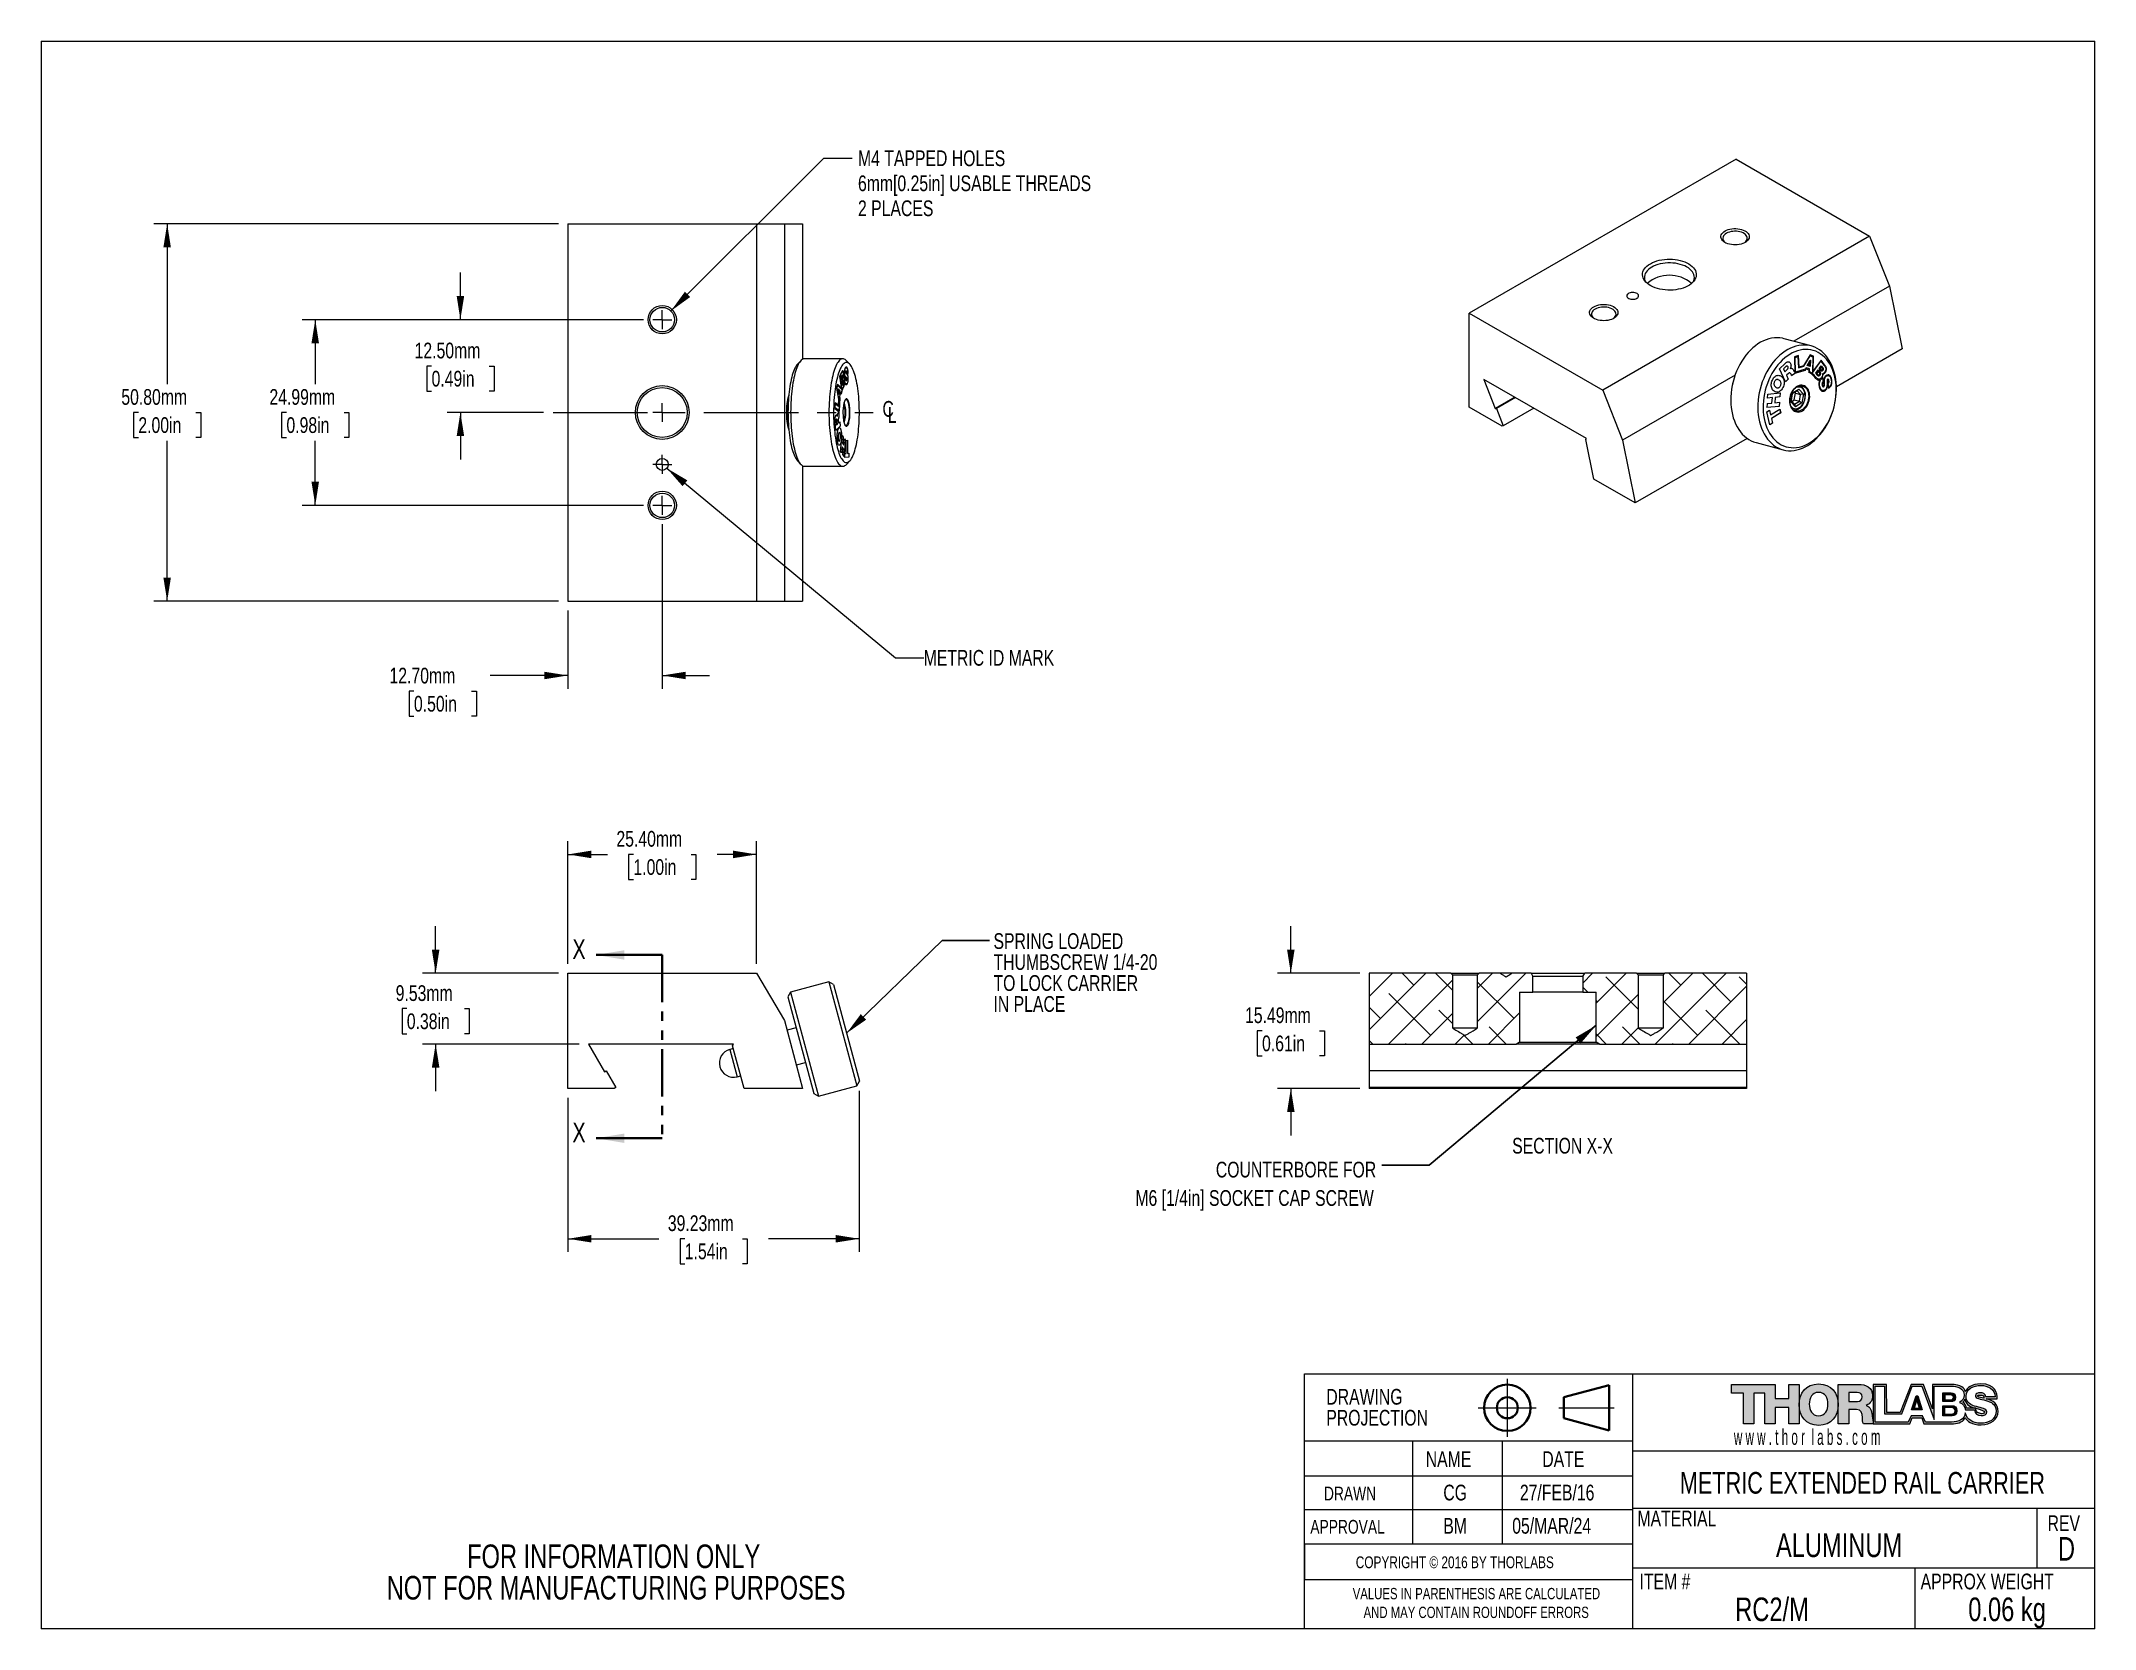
# Model space of a CAD drawing. Header units: millimetres. Extents: x 2 to 278, y 1 to 215.
import ezdxf

# ---------------------------------------------------------------- set-up
doc = ezdxf.new("R2010")
doc.units = ezdxf.units.MM
doc.header["$PDSIZE"] = -1
doc.linetypes.add('CENTERX2', pattern=[20.32, 12.7, -2.54, 2.54, -2.54])
doc.linetypes.add('PHANTOM', pattern=[12.7, 6.35, -1.27, 1.27, -1.27, 1.27, -1.27])
doc.styles.add('SLDTEXTSTYLE0', font='TXT', dxfattribs={"width": 0.75})
doc.styles.add('SLDTEXTSTYLE1', font='TXT', dxfattribs={"width": 0.5525})
doc.dimstyles.new('SLDDIMSTYLE0', dxfattribs={"dimtxt": 2.116667, "dimasz": 3.175, "dimexe": 0, "dimexo": 0.0625, "dimgap": 0.529167, "dimtad": 0, "dimtih": 1, "dimtoh": 1, "dimrnd": 1e-09, "dimzin": 12, "dimdsep": 46, "dimtxsty": 'SLDTEXTSTYLE0', "dimsah": 1, "dimcen": 0.09, "dimadec": 0, "dimazin": 3, "dimtfac": 1, "dimtmove": 0, "dimatfit": 0, "dimfxl": 1, "dimfrac": 2, "dimtolj": 1, "dimtzin": 12, "dimarcsym": 0})
doc.dimstyles.new('SLDDIMSTYLE1', dxfattribs={"dimtxt": 2.116667, "dimasz": 3.175, "dimexe": 0, "dimexo": 0.0625, "dimgap": 0.529167, "dimtad": 0, "dimtih": 1, "dimtoh": 1, "dimrnd": 1e-09, "dimzin": 12, "dimdsep": 46, "dimtxsty": 'SLDTEXTSTYLE0', "dimsah": 1, "dimcen": 0.09, "dimadec": 0, "dimazin": 3, "dimtfac": 1, "dimtofl": 0, "dimtmove": 0, "dimatfit": 3, "dimfxl": 1, "dimfrac": 2, "dimtolj": 1, "dimtzin": 12, "dimarcsym": 0})
doc.dimstyles.new('SLDDIMSTYLE2', dxfattribs={"dimtxt": 2.116667, "dimasz": 3.175, "dimexe": 0, "dimexo": 0.0625, "dimgap": 0.529167, "dimtad": 0, "dimtih": 1, "dimtoh": 1, "dimrnd": 1e-09, "dimzin": 4, "dimdsep": 46, "dimtxsty": 'SLDTEXTSTYLE0', "dimsah": 1, "dimcen": 0.09, "dimadec": 0, "dimazin": 1, "dimtfac": 1, "dimtofl": 0, "dimtmove": 0, "dimatfit": 3, "dimfxl": 1, "dimfrac": 2, "dimtolj": 1, "dimtzin": 12, "dimarcsym": 0})
doc.dimstyles.new('SLDDIMSTYLE3', dxfattribs={"dimtxt": 0.18, "dimasz": 3.175, "dimexe": 0, "dimexo": 0.0625, "dimgap": 0, "dimtad": 0, "dimtih": 1, "dimtoh": 1, "dimdec": 0, "dimrnd": 1e-09, "dimzin": 0, "dimdsep": 46, "dimtxsty": 'Standard', "dimsah": 1, "dimcen": 0.09, "dimadec": 0, "dimazin": 0, "dimtfac": 3.175, "dimtdec": 0, "dimtofl": 0, "dimtmove": 0, "dimatfit": 3, "dimfxl": 1, "dimfrac": 2, "dimtolj": 1, "dimtzin": 0, "dimarcsym": 0})
doc.dimstyles.new('SLDDIMSTYLE4', dxfattribs={"dimtxt": 2.116667, "dimasz": 3.175, "dimexe": 0, "dimexo": 0.0625, "dimgap": 0.529167, "dimtad": 0, "dimtih": 1, "dimtoh": 1, "dimrnd": 1e-09, "dimzin": 4, "dimdsep": 46, "dimtxsty": 'SLDTEXTSTYLE0', "dimsah": 1, "dimcen": 0.09, "dimadec": 0, "dimazin": 1, "dimtfac": 1, "dimtmove": 0, "dimatfit": 0, "dimfxl": 1, "dimfrac": 2, "dimtolj": 1, "dimtzin": 12, "dimarcsym": 0})
doc.dimstyles.new('SLDDIMSTYLE5', dxfattribs={"dimtxt": 2.116667, "dimasz": 3.175, "dimexe": 0, "dimexo": 0.0625, "dimgap": 0.529167, "dimtad": 0, "dimtih": 1, "dimtoh": 1, "dimrnd": 1e-09, "dimzin": 12, "dimdsep": 46, "dimtxsty": 'SLDTEXTSTYLE0', "dimsah": 1, "dimcen": 0, "dimadec": 0, "dimazin": 3, "dimtfac": 1, "dimtofl": 0, "dimtmove": 0, "dimatfit": 3, "dimfxl": 1, "dimfrac": 2, "dimtolj": 1, "dimtzin": 12, "dimarcsym": 0})
doc.dimstyles.new('SLDDIMSTYLE6', dxfattribs={"dimtxt": 2.116667, "dimasz": 3.175, "dimexe": 0, "dimexo": 0.0625, "dimgap": 0.529167, "dimtad": 0, "dimtih": 1, "dimtoh": 1, "dimrnd": 1e-09, "dimzin": 12, "dimdsep": 46, "dimtxsty": 'SLDTEXTSTYLE0', "dimsah": 1, "dimcen": 0, "dimadec": 0, "dimazin": 3, "dimtfac": 1, "dimtofl": 0, "dimtmove": 0, "dimatfit": 3, "dimfxl": 1, "dimfrac": 2, "dimtolj": 1, "dimtzin": 12, "dimarcsym": 0})

msp = doc.modelspace()

# ---------------------------------------------------------------- texts
at = {"color": 8, "linetype": 'Continuous', "lineweight": 0, "style": 'SLDTEXTSTYLE0'}
for s, insert, char_height, attachment_point in [('SPRING LOADED', (129.757, 94.553), 2.11667, 1), ('THUMBSCREW 1/4-20', (129.757, 91.731), 2.11667, 1), ('TO LOCK CARRIER', (129.757, 88.908), 2.11667, 1), ('IN PLACE', (129.757, 86.086), 2.1167, 1), ('COUNTERBORE FOR', (181.262, 63.792), 2.11667, 3), ('M6 [1/4in] SOCKET CAP SCREW', (180.935, 59.969), 2.11667, 3)]:
    msp.add_mtext(s, dxfattribs=dict(at, insert=insert, char_height=char_height, attachment_point=attachment_point))
at = {"color": 7, "linetype": 'Continuous', "char_height": 2.646, "attachment_point": 1, "style": 'SLDTEXTSTYLE0'}
for insert in [(73.09, 93.731), (73.09, 69.056)]:
    msp.add_mtext('X', dxfattribs=dict(at, insert=insert))
at = {"color": 7, "linetype": 'Continuous', "lineweight": 0}
for s, insert, char_height, attachment_point, style in [('SECTION X-X', (206.344, 67.006), 2.11667, 2, 'SLDTEXTSTYLE0'), ('DRAWING', (174.548, 33.212), 2.1167, 1, 'SLDTEXTSTYLE0'), ('PROJECTION', (174.548, 30.39), 2.1167, 1, 'SLDTEXTSTYLE0'), ('w w w . t h o r  l a b s . c o m', (229.403, 27.796), 2.11667, 1, 'SLDTEXTSTYLE1'), ('NAME', (187.927, 24.822), 2.1167, 1, 'SLDTEXTSTYLE0'), ('DATE', (203.615, 24.822), 2.1167, 1, 'SLDTEXTSTYLE0'), ('DRAWN', (174.231, 20.055), 1.8521, 1, 'SLDTEXTSTYLE0'), ('CG', (190.296, 20.318), 2.1167, 1, 'SLDTEXTSTYLE0'), ('27/FEB/16', (200.599, 20.318), 2.1167, 1, 'SLDTEXTSTYLE0'), ('METRIC EXTENDED RAIL CARRIER', (246.693, 22.026), 2.91042, 2, 'SLDTEXTSTYLE0'), ('MATERIAL', (216.42, 16.824), 2.1167, 1, 'SLDTEXTSTYLE0'), ('APPROVAL', (172.396, 15.579), 1.8521, 1, 'SLDTEXTSTYLE0'), ('BM', (190.296, 15.842), 2.1167, 1, 'SLDTEXTSTYLE0'), ('05/MAR/24', (199.569, 15.842), 2.1167, 1, 'SLDTEXTSTYLE0'), ('REV', (271.618, 16.188), 2.1167, 1, 'SLDTEXTSTYLE0'), ('FOR INFORMATION ONLY', (78.638, 12.27), 3.175, 2, 'SLDTEXTSTYLE0'), ('ALUMINUM', (243.554, 13.753), 3.175, 2, 'SLDTEXTSTYLE0'), ('D', (274.162, 13.277), 3.175, 2, 'SLDTEXTSTYLE0'), ('COPYRIGHT © 2016 BY THORLABS', (178.514, 10.668), 1.5875, 1, 'SLDTEXTSTYLE0'), ('ITEM #', (216.7, 8.349), 2.1167, 1, 'SLDTEXTSTYLE0'), ('APPROX WEIGHT', (254.532, 8.349), 2.11667, 1, 'SLDTEXTSTYLE0'), ('NOT FOR MANUFACTURING PURPOSES', (78.962, 8.037), 3.175, 2, 'SLDTEXTSTYLE0'), ('VALUES IN PARENTHESIS ARE CALCULATED', (194.75, 6.42), 1.524, 2, 'SLDTEXTSTYLE0'), ('AND MAY CONTAIN ROUNDOFF ERRORS', (194.721, 3.896), 1.524, 2, 'SLDTEXTSTYLE0'), ('RC2/M', (234.534, 5.131), 3.175, 2, 'SLDTEXTSTYLE0'), ('0.06 kg', (266.168, 5.131), 3.175, 2, 'SLDTEXTSTYLE0')]:
    msp.add_mtext(s, dxfattribs=dict(at, insert=insert, char_height=char_height, attachment_point=attachment_point, style=style))

# ---------------------------------------------------------------- blocks, each defined once
blk = doc.blocks.new('THORLABS LOGO1')
at = {"linetype": 'Continuous'}
blk.add_hatch(color=7, dxfattribs=at).paths.add_polyline_path([(60.9, 42.3), (60.9, 50), (66.5, 50), (66.5, 28.7), (60.9, 28.7), (60.9, 37.5), (53.6, 37.5), (53.6, 28.7), (48, 28.7), (48, 45.3), (42.2, 45.3), (42.2, 28.7), (36.6, 28.7), (36.6, 45.3), (30.2, 45.3), (30.2, 50), (53.6, 50), (53.6, 42.3)], flags=0)
h = blk.add_hatch(color=7, dxfattribs=at)
edge = h.paths.add_edge_path(flags=0)
edge.add_spline(control_points=[(77.1, 27.9), (83.8, 28), (87.6, 32.9), (87.6, 39.1), (87.6, 45.3), (83.8, 50.2), (77, 50.2)], knot_values=[0, 0, 0, 0, 1, 1, 1, 2, 2, 2, 2], weights=[1, 1, 1, 1, 1, 1, 1], degree=3, periodic=0)
edge.add_spline(control_points=[(77, 50.2), (70.3, 50.2), (66.5, 45.3), (66.5, 39.1)], knot_values=[3.002118, 3.002118, 3.002118, 3.002118, 4, 4, 4, 4], weights=[1, 1, 1, 1], degree=3, periodic=0)
edge.add_spline(control_points=[(66.5, 39.1), (66.5, 39.1), (66.5, 39.1), (66.5, 39.1), (66.5, 32.9), (70.3, 28), (77.1, 27.9)], knot_values=[2, 2, 2, 2, 2.002118, 2.002118, 2.002118, 3.002118, 3.002118, 3.002118, 3.002118], weights=[1, 1, 1, 1, 1, 1, 1], degree=3, periodic=0)
edge = h.paths.add_edge_path(flags=0)
edge.add_spline(control_points=[(77, 33.1), (73.4, 33.1), (72, 36.2), (72, 39.4)], knot_values=[3, 3, 3, 3, 4, 4, 4, 4], weights=[1, 1, 1, 1], degree=3, periodic=0)
edge.add_spline(control_points=[(72, 39.4), (72, 42.6), (73.4, 45.7), (77, 45.7)], knot_values=[2, 2, 2, 2, 3, 3, 3, 3], weights=[1, 1, 1, 1], degree=3, periodic=0)
edge.add_spline(control_points=[(77, 45.7), (80.6, 45.7), (82, 42.6), (82, 39.4)], knot_values=[1, 1, 1, 1, 2, 2, 2, 2], weights=[1, 1, 1, 1], degree=3, periodic=0)
edge.add_spline(control_points=[(82, 39.4), (82, 36.2), (80.6, 33.1), (77, 33.1)], knot_values=[0, 0, 0, 0, 1, 1, 1, 1], weights=[1, 1, 1, 1], degree=3, periodic=0)
h = blk.add_hatch(color=7, dxfattribs=at)
edge = h.paths.add_edge_path(flags=0)
edge.add_line((87.6, 28.7), (87.6, 50))
edge.add_line((87.6, 50), (98.6, 50))
edge.add_spline(control_points=[(98.6, 50), (102.3, 50), (106.1, 48.3), (106.1, 44)], knot_values=[1, 1, 1, 1, 2, 2, 2, 2], weights=[1, 1, 1, 1], degree=3, periodic=0)
edge.add_spline(control_points=[(106.1, 44), (106.1, 41.7), (104.9, 39.6), (102.7, 38.7)], knot_values=[2, 2, 2, 2, 3, 3, 3, 3], weights=[1, 1, 1, 1], degree=3, periodic=0)
edge.add_line((102.7, 38.7), (102.7, 38.6))
edge.add_spline(control_points=[(102.7, 38.6), (105, 38.1), (105.6, 35.5), (105.8, 33.5)], knot_values=[4, 4, 4, 4, 5, 5, 5, 5], weights=[1, 1, 1, 1], degree=3, periodic=0)
edge.add_spline(control_points=[(105.8, 33.5), (105.9, 32.9), (106, 31), (106.4, 29.7)], knot_values=[5, 5, 5, 5, 5.740443, 5.740443, 5.740443, 5.740443], weights=[1, 1, 1, 1], degree=3, periodic=0)
edge.add_line((106.4, 29.7), (106.4, 28.7))
edge.add_line((106.4, 28.7), (101.2, 28.7))
edge.add_spline(control_points=[(101.2, 28.7), (100.7, 29.4), (100.6, 31.5), (100.6, 32.1)], knot_values=[7, 7, 7, 7, 8, 8, 8, 8], weights=[1, 1, 1, 1], degree=3, periodic=0)
edge.add_spline(control_points=[(100.6, 32.1), (100.4, 34.3), (100.1, 36.5), (97.4, 36.5)], knot_values=[8, 8, 8, 8, 9, 9, 9, 9], weights=[1, 1, 1, 1], degree=3, periodic=0)
edge.add_line((97.4, 36.5), (93.2, 36.5))
edge.add_line((93.2, 36.5), (93.2, 28.7))
edge.add_line((93.2, 28.7), (87.6, 28.7))
edge = h.paths.add_edge_path(flags=0)
edge.add_line((97.7, 45.6), (93.2, 45.6))
edge.add_line((93.2, 45.6), (93.2, 40.8))
edge.add_line((93.2, 40.8), (97.9, 40.8))
edge.add_spline(control_points=[(97.9, 40.8), (99.6, 40.8), (100.5, 41.7), (100.5, 43.3)], knot_values=[1, 1, 1, 1, 2, 2, 2, 2], weights=[1, 1, 1, 1], degree=3, periodic=0)
edge.add_spline(control_points=[(100.5, 43.3), (100.5, 44.9), (99.2, 45.6), (97.7, 45.6)], knot_values=[2, 2, 2, 2, 3, 3, 3, 3], weights=[1, 1, 1, 1], degree=3, periodic=0)
h = blk.add_hatch(color=7, dxfattribs=at)
edge = h.paths.add_edge_path(flags=0)
edge.add_spline(control_points=[(156, 46.2), (155.1, 47.9), (154.6, 50), (147.7, 50)], knot_values=[4, 4, 4, 4, 5, 5, 5, 5], weights=[1, 1, 1, 1], degree=3, periodic=0)
edge.add_line((147.7, 50), (138.3, 50))
edge.add_line((138.3, 50), (138.3, 36.8))
edge.add_line((138.3, 36.8), (133.4, 50))
edge.add_line((133.4, 50), (126.8, 50))
edge.add_line((126.8, 50), (121, 34.8))
edge.add_line((121, 34.8), (113.7, 34.8))
edge.add_line((113.7, 34.8), (113.6, 50))
edge.add_line((113.6, 50), (106.4, 50))
edge.add_line((106.4, 50), (106.4, 28.7))
edge.add_line((106.4, 28.7), (126.1, 28.8))
edge.add_line((126.1, 28.8), (127.3, 31.9))
edge.add_line((127.3, 31.9), (132.5, 31.9))
edge.add_line((132.5, 31.9), (133.7, 28.8))
edge.add_line((133.7, 28.8), (149.7, 28.8))
edge.add_spline(control_points=[(149.7, 28.8), (152.5, 28.8), (155.2, 30.2), (156, 32.1)], knot_values=[19, 19, 19, 19, 20, 20, 20, 20], weights=[1, 1, 1, 1], degree=3, periodic=0)
edge.add_spline(control_points=[(156, 32.1), (156.7, 30.2), (159.4, 28.2), (164.6, 28.2)], knot_values=[20, 20, 20, 20, 21, 21, 21, 21], weights=[1, 1, 1, 1], degree=3, periodic=0)
edge.add_spline(control_points=[(164.6, 28.2), (169.8, 28.2), (173.6, 31.3), (173.6, 35.4)], knot_values=[21, 21, 21, 21, 22, 22, 22, 22], weights=[1, 1, 1, 1], degree=3, periodic=0)
edge.add_spline(control_points=[(173.6, 35.4), (173.6, 39.7), (171.2, 41.2), (167.3, 42.2)], knot_values=[22, 22, 22, 22, 23, 23, 23, 23], weights=[1, 1, 1, 1], degree=3, periodic=0)
edge.add_spline(control_points=[(167.3, 42.2), (167.3, 42.2), (167.2, 42.2), (167.2, 42.2)], knot_values=[0, 0, 0, 0, 1, 1, 1, 1], weights=[1, 1, 1, 1], degree=3, periodic=0)
edge.add_line((167.2, 42.2), (173.1, 42.2))
edge.add_spline(control_points=[(173.1, 42.2), (173.1, 45.3), (172.5, 50.3), (164.2, 50.3)], knot_values=[2, 2, 2, 2, 3, 3, 3, 3], weights=[1, 1, 1, 1], degree=3, periodic=0)
edge.add_spline(control_points=[(164.2, 50.3), (159.4, 50.3), (157, 47.9), (156, 46.2)], knot_values=[3, 3, 3, 3, 4, 4, 4, 4], weights=[1, 1, 1, 1], degree=3, periodic=0)
edge = h.paths.add_edge_path(flags=0)
edge.add_spline(control_points=[(166.3, 35.1), (166.1, 34.2), (165.4, 33.9), (163.6, 34.4)], knot_values=[4, 4, 4, 4, 5, 5, 5, 5], weights=[1, 1, 1, 1], degree=3, periodic=0)
edge.add_spline(control_points=[(163.6, 34.4), (161.7, 34.9), (161.7, 35.9), (161.7, 37.1)], knot_values=[5, 5, 5, 5, 6, 6, 6, 6], weights=[1, 1, 1, 1], degree=3, periodic=0)
edge.add_spline(control_points=[(161.7, 37.1), (164.1, 36.4), (166.4, 35.6), (166.3, 35.1)], knot_values=[3, 3, 3, 3, 4, 4, 4, 4], weights=[1, 1, 1, 1], degree=3, periodic=0)
edge = h.paths.add_edge_path(flags=0)
edge.add_spline(control_points=[(155.3, 44.2), (155.3, 42.4), (154.3, 41.1), (152.8, 40.3)], knot_values=[17, 17, 17, 17, 18, 18, 18, 18], weights=[1, 1, 1, 1], degree=3, periodic=0)
edge.add_spline(control_points=[(152.8, 40.3), (154.7, 39.7), (155.9, 38.2), (156.1, 36.2)], knot_values=[18, 18, 18, 18, 19, 19, 19, 19], weights=[1, 1, 1, 1], degree=3, periodic=0)
edge.add_line((156.1, 36.2), (160.9, 36.2))
edge.add_spline(control_points=[(160.9, 36.2), (161, 34), (162.4, 33.2), (164.5, 33.2)], knot_values=[20, 20, 20, 20, 21, 21, 21, 21], weights=[1, 1, 1, 1], degree=3, periodic=0)
edge.add_spline(control_points=[(164.5, 33.2), (166, 33.2), (167.6, 33.8), (167.6, 35.2)], knot_values=[21, 21, 21, 21, 22, 22, 22, 22], weights=[1, 1, 1, 1], degree=3, periodic=0)
edge.add_spline(control_points=[(167.6, 35.2), (167.6, 36.9), (164.8, 37.2), (162, 38)], knot_values=[22, 22, 22, 22, 23, 23, 23, 23], weights=[1, 1, 1, 1], degree=3, periodic=0)
edge.add_spline(control_points=[(162, 38), (159.3, 38.8), (156.4, 40), (156.4, 43.6)], knot_values=[23, 23, 23, 23, 24, 24, 24, 24], weights=[1, 1, 1, 1], degree=3, periodic=0)
edge.add_spline(control_points=[(156.4, 43.6), (156.4, 47.8), (160.6, 49.4), (164.3, 49.4)], knot_values=[24, 24, 24, 24, 25, 25, 25, 25], weights=[1, 1, 1, 1], degree=3, periodic=0)
edge.add_spline(control_points=[(164.3, 49.4), (168.1, 49.4), (172, 47.5), (172, 43.2)], knot_values=[25, 25, 25, 25, 26, 26, 26, 26], weights=[1, 1, 1, 1], degree=3, periodic=0)
edge.add_line((172, 43.2), (167, 43.2))
edge.add_spline(control_points=[(167, 43.2), (167, 45), (165.4, 45.5), (163.9, 45.5)], knot_values=[27, 27, 27, 27, 28, 28, 28, 28], weights=[1, 1, 1, 1], degree=3, periodic=0)
edge.add_spline(control_points=[(163.9, 45.5), (162.8, 45.5), (161.4, 45.1), (161.4, 43.9)], knot_values=[28, 28, 28, 28, 29, 29, 29, 29], weights=[1, 1, 1, 1], degree=3, periodic=0)
edge.add_spline(control_points=[(161.4, 43.9), (161.4, 42.4), (164.2, 42.1), (167, 41.3)], knot_values=[29, 29, 29, 29, 30, 30, 30, 30], weights=[1, 1, 1, 1], degree=3, periodic=0)
edge.add_spline(control_points=[(167, 41.3), (169.8, 40.6), (172.6, 39.3), (172.6, 35.8)], knot_values=[30, 30, 30, 30, 31, 31, 31, 31], weights=[1, 1, 1, 1], degree=3, periodic=0)
edge.add_spline(control_points=[(172.6, 35.8), (172.6, 30.9), (168.5, 29.1), (164.2, 29.1)], knot_values=[31, 31, 31, 31, 32, 32, 32, 32], weights=[1, 1, 1, 1], degree=3, periodic=0)
edge.add_spline(control_points=[(164.2, 29.1), (160.3, 29.1), (156.8, 30.9), (156, 34.7)], knot_values=[0, 0, 0, 0, 1, 1, 1, 1], weights=[1, 1, 1, 1], degree=3, periodic=0)
edge.add_spline(control_points=[(156, 34.7), (155.5, 31), (152.3, 29.7), (148.6, 29.7)], knot_values=[1, 1, 1, 1, 2, 2, 2, 2], weights=[1, 1, 1, 1], degree=3, periodic=0)
edge.add_line((148.6, 29.7), (134.5, 29.7))
edge.add_line((134.5, 29.7), (133, 33))
edge.add_line((133, 33), (126.8, 33))
edge.add_line((126.8, 33), (125.3, 29.7))
edge.add_line((125.3, 29.7), (107.5, 29.7))
edge.add_line((107.5, 29.7), (107.5, 49))
edge.add_line((107.5, 49), (112.5, 49))
edge.add_line((112.5, 49), (112.5, 34.1))
edge.add_line((112.5, 34.1), (121.8, 34.1))
edge.add_line((121.8, 34.1), (127.4, 49))
edge.add_line((127.4, 49), (132.5, 49))
edge.add_line((132.5, 49), (139.3, 31))
edge.add_line((139.3, 31), (139.3, 49))
edge.add_line((139.3, 49), (148.3, 49))
edge.add_spline(control_points=[(148.3, 49), (151.6, 49), (155.3, 48.2), (155.3, 44.2)], knot_values=[16, 16, 16, 16, 17, 17, 17, 17], weights=[1, 1, 1, 1], degree=3, periodic=0)
edge = h.paths.add_edge_path(flags=0)
edge.add_line((161.6, 37.1), (156.7, 37.1))
edge.add_spline(control_points=[(156.7, 37.1), (156.7, 38.6), (155.5, 39.8), (154.7, 40.4)], knot_values=[8, 8, 8, 8, 9, 9, 9, 9], weights=[1, 1, 1, 1], degree=3, periodic=0)
edge.add_spline(control_points=[(154.7, 40.4), (155.1, 40.8), (155.6, 41.3), (155.8, 42.1)], knot_values=[9, 9, 9, 9, 10, 10, 10, 10], weights=[1, 1, 1, 1], degree=3, periodic=0)
edge.add_spline(control_points=[(155.8, 42.1), (155.8, 39.8), (158, 38.1), (160.6, 37.4)], knot_values=[10, 10, 10, 10, 11, 11, 11, 11], weights=[1, 1, 1, 1], degree=3, periodic=0)
edge.add_spline(control_points=[(160.6, 37.4), (160.9, 37.3), (161.3, 37.2), (161.6, 37.1)], knot_values=[0, 0, 0, 0, 1, 1, 1, 1], weights=[1, 1, 1, 1], degree=3, periodic=0)
edge = h.paths.add_edge_path(flags=0)
edge.add_spline(control_points=[(164.2, 44.2), (165.4, 44.2), (165.8, 44), (165.9, 43.3)], knot_values=[2, 2, 2, 2, 3, 3, 3, 3], weights=[1, 1, 1, 1], degree=3, periodic=0)
edge.add_spline(control_points=[(165.9, 43.3), (165.9, 43), (165.9, 42.8), (165.9, 42.5)], knot_values=[3, 3, 3, 3, 4, 4, 4, 4], weights=[1, 1, 1, 1], degree=3, periodic=0)
edge.add_spline(control_points=[(165.9, 42.5), (163.2, 43.1), (162.5, 43.3), (162.5, 43.8)], knot_values=[0, 0, 0, 0, 1, 1, 1, 1], weights=[1, 1, 1, 1], degree=3, periodic=0)
edge.add_spline(control_points=[(162.5, 43.8), (162.5, 44.1), (163.7, 44.3), (164.2, 44.2)], knot_values=[1, 1, 1, 1, 2, 2, 2, 2], weights=[1, 1, 1, 1], degree=3, periodic=0)
h = blk.add_hatch(color=7, dxfattribs=at)
edge = h.paths.add_edge_path(flags=0)
edge.add_line((143.9, 40.7), (143.9, 45.4))
edge.add_line((143.9, 45.4), (148.4, 45.4))
edge.add_spline(control_points=[(148.4, 45.4), (149.6, 45.4), (150.7, 44.8), (150.7, 43)], knot_values=[1, 1, 1, 1, 2, 2, 2, 2], weights=[1, 1, 1, 1], degree=3, periodic=0)
edge.add_spline(control_points=[(150.7, 43), (150.7, 41.3), (149.4, 40.7), (148.4, 40.7)], knot_values=[2, 2, 2, 2, 3, 3, 3, 3], weights=[1, 1, 1, 1], degree=3, periodic=0)
edge.add_line((148.4, 40.7), (143.9, 40.7))
edge = h.paths.add_edge_path(flags=0)
edge.add_spline(control_points=[(149.6, 43), (149.6, 44), (148.8, 44.3), (148, 44.3)], knot_values=[3, 3, 3, 3, 4, 4, 4, 4], weights=[1, 1, 1, 1], degree=3, periodic=0)
edge.add_line((148, 44.3), (144.9, 44.3))
edge.add_line((144.9, 44.3), (144.9, 41.6))
edge.add_line((144.9, 41.6), (148, 41.6))
edge.add_spline(control_points=[(148, 41.6), (148.7, 41.6), (149.6, 42), (149.6, 43)], knot_values=[2, 2, 2, 2, 3, 3, 3, 3], weights=[1, 1, 1, 1], degree=3, periodic=0)
h = blk.add_hatch(color=7, dxfattribs=at)
h.paths.add_polyline_path([(127.1, 36.2), (132.8, 36.2), (130.4, 43.9), (129.6, 43.9)], flags=0)
h.paths.add_polyline_path([(128.4, 37.2), (129.9, 41.9), (131.4, 37.2)], flags=0)
h = blk.add_hatch(color=7, dxfattribs=at)
edge = h.paths.add_edge_path(flags=0)
edge.add_line((143.9, 33.1), (143.9, 38.5))
edge.add_line((143.9, 38.5), (148.9, 38.5))
edge.add_spline(control_points=[(148.9, 38.5), (150.2, 38.5), (151.5, 37.8), (151.5, 35.7)], knot_values=[1, 1, 1, 1, 2, 2, 2, 2], weights=[1, 1, 1, 1], degree=3, periodic=0)
edge.add_spline(control_points=[(151.5, 35.7), (151.5, 33.7), (150, 33.1), (148.9, 33.1)], knot_values=[2, 2, 2, 2, 3, 3, 3, 3], weights=[1, 1, 1, 1], degree=3, periodic=0)
edge.add_line((148.9, 33.1), (143.9, 33.1))
edge = h.paths.add_edge_path(flags=0)
edge.add_spline(control_points=[(150.5, 35.7), (150.5, 37), (149.6, 37.5), (148.6, 37.5)], knot_values=[3, 3, 3, 3, 4, 4, 4, 4], weights=[1, 1, 1, 1], degree=3, periodic=0)
edge.add_line((148.6, 37.5), (144.8, 37.5))
edge.add_line((144.8, 37.5), (144.8, 34))
edge.add_line((144.8, 34), (148.6, 34))
edge.add_spline(control_points=[(148.6, 34), (149.4, 34), (150.5, 34.4), (150.5, 35.7)], knot_values=[2, 2, 2, 2, 3, 3, 3, 3], weights=[1, 1, 1, 1], degree=3, periodic=0)
at = {"color": 7, "linetype": 'Continuous', "lineweight": 18}
for p, q in [((30.2, 45.3), (30.2, 50)), ((30.2, 50), (53.6, 50)), ((36.6, 45.3), (30.2, 45.3)), ((36.6, 28.7), (36.6, 45.3)), ((48, 45.3), (42.2, 45.3)), ((42.2, 45.3), (42.2, 28.7)), ((48, 28.7), (48, 45.3)), ((53.6, 50), (53.6, 42.3)), ((60.9, 42.3), (60.9, 50)), ((60.9, 50), (66.5, 50)), ((66.5, 50), (66.5, 28.7)), ((87.6, 50), (98.6, 50)), ((87.6, 28.7), (87.6, 50)), ((97.7, 45.6), (93.2, 45.6)), ((93.2, 45.6), (93.2, 40.8)), ((113.6, 50), (106.4, 50)), ((106.4, 50), (106.4, 28.7)), ((107.5, 29.7), (107.5, 49)), ((107.5, 49), (112.5, 49)), ((112.5, 49), (112.5, 34.1)), ((113.7, 34.8), (113.6, 50)), ((126.8, 50), (121, 34.8)), ((121.8, 34.1), (127.4, 49)), ((133.4, 50), (126.8, 50)), ((127.4, 49), (132.5, 49)), ((132.5, 49), (139.3, 31)), ((138.3, 36.8), (133.4, 50)), ((147.7, 50), (138.3, 50)), ((138.3, 50), (138.3, 36.8)), ((139.3, 31), (139.3, 49)), ((139.3, 49), (148.3, 49)), ((143.9, 45.4), (148.4, 45.4)), ((143.9, 40.7), (143.9, 45.4)), ((144.9, 44.3), (144.9, 41.6)), ((148, 44.3), (144.9, 44.3)), ((53.6, 42.3), (60.9, 42.3)), ((60.9, 37.5), (53.6, 37.5)), ((53.6, 37.5), (53.6, 28.7)), ((60.9, 28.7), (60.9, 37.5)), ((93.2, 40.8), (97.9, 40.8)), ((97.4, 36.5), (93.2, 36.5)), ((93.2, 36.5), (93.2, 28.7)), ((102.7, 38.7), (102.7, 38.6)), ((112.5, 34.1), (121.8, 34.1)), ((121, 34.8), (113.7, 34.8)), ((127.1, 36.2), (129.6, 43.9)), ((132.8, 36.2), (127.1, 36.2)), ((129.9, 41.9), (128.4, 37.2)), ((128.4, 37.2), (131.4, 37.2)), ((129.6, 43.9), (130.4, 43.9)), ((131.4, 37.2), (129.9, 41.9)), ((130.4, 43.9), (132.8, 36.2)), ((148.4, 40.7), (143.9, 40.7)), ((143.9, 38.5), (148.9, 38.5)), ((143.9, 33.1), (143.9, 38.5)), ((144.8, 37.5), (144.8, 34)), ((148.6, 37.5), (144.8, 37.5)), ((144.8, 34), (148.6, 34)), ((144.9, 41.6), (148, 41.6)), ((156.1, 36.2), (160.9, 36.2)), ((161.6, 37.1), (156.7, 37.1)), ((172, 43.2), (167, 43.2)), ((167.2, 42.2), (173.1, 42.2)), ((42.2, 28.7), (36.6, 28.7)), ((53.6, 28.7), (48, 28.7)), ((66.5, 28.7), (60.9, 28.7)), ((93.2, 28.7), (87.6, 28.7)), ((106.4, 28.7), (101.2, 28.7)), ((106.4, 29.7), (106.4, 28.7)), ((106.4, 28.7), (126.1, 28.8)), ((125.3, 29.7), (107.5, 29.7)), ((126.8, 33), (125.3, 29.7)), ((126.1, 28.8), (127.3, 31.9)), ((133, 33), (126.8, 33)), ((127.3, 31.9), (132.5, 31.9)), ((132.5, 31.9), (133.7, 28.8)), ((134.5, 29.7), (133, 33)), ((133.7, 28.8), (149.7, 28.8)), ((148.6, 29.7), (134.5, 29.7)), ((148.9, 33.1), (143.9, 33.1))]:
    blk.add_line(p, q, dxfattribs=at)
at = {"color": 8, "linetype": 'Continuous', "lineweight": 0}
for points in [[(66.5, 39.1), (66.5, 45.3), (70.3, 50.2), (77, 50.2)], [(77, 45.7), (73.4, 45.7), (72, 42.6), (72, 39.4)], [(82, 39.4), (82, 42.6), (80.6, 45.7), (77, 45.7)], [(100.5, 43.3), (100.5, 44.9), (99.2, 45.6), (97.7, 45.6)], [(98.6, 50), (102.3, 50), (106.1, 48.3), (106.1, 44)], [(156, 46.2), (155.1, 47.9), (154.6, 50), (147.7, 50)], [(149.6, 43), (149.6, 44), (148.8, 44.3), (148, 44.3)], [(148.3, 49), (151.6, 49), (155.3, 48.2), (155.3, 44.2)], [(148.4, 45.4), (149.6, 45.4), (150.7, 44.8), (150.7, 43)], [(164.2, 50.3), (159.4, 50.3), (157, 47.9), (156, 46.2)], [(156.4, 43.6), (156.4, 47.8), (160.6, 49.4), (164.3, 49.4)], [(163.9, 45.5), (162.8, 45.5), (161.4, 45.1), (161.4, 43.9)], [(162.5, 43.8), (162.5, 44.1), (163.7, 44.3), (164.2, 44.2)], [(167, 43.2), (167, 45), (165.4, 45.5), (163.9, 45.5)], [(173.1, 42.2), (173.1, 45.3), (172.5, 50.3), (164.2, 50.3)], [(164.2, 44.2), (165.4, 44.2), (165.8, 44), (165.9, 43.3)], [(164.3, 49.4), (168.1, 49.4), (172, 47.5), (172, 43.2)], [(72, 39.4), (72, 36.2), (73.4, 33.1), (77, 33.1)], [(77, 33.1), (80.6, 33.1), (82, 36.2), (82, 39.4)], [(100.6, 32.1), (100.4, 34.3), (100.1, 36.5), (97.4, 36.5)], [(97.9, 40.8), (99.6, 40.8), (100.5, 41.7), (100.5, 43.3)], [(106.1, 44), (106.1, 41.7), (104.9, 39.6), (102.7, 38.7)], [(102.7, 38.6), (105, 38.1), (105.6, 35.5), (105.8, 33.5)], [(105.8, 33.5), (105.9, 32.9), (106, 31), (106.4, 29.7)], [(148, 41.6), (148.7, 41.6), (149.6, 42), (149.6, 43)], [(150.7, 43), (150.7, 41.3), (149.4, 40.7), (148.4, 40.7)], [(150.5, 35.7), (150.5, 37), (149.6, 37.5), (148.6, 37.5)], [(148.6, 34), (149.4, 34), (150.5, 34.4), (150.5, 35.7)], [(156, 34.7), (155.5, 31), (152.3, 29.7), (148.6, 29.7)], [(148.9, 38.5), (150.2, 38.5), (151.5, 37.8), (151.5, 35.7)], [(151.5, 35.7), (151.5, 33.7), (150, 33.1), (148.9, 33.1)], [(155.3, 44.2), (155.3, 42.4), (154.3, 41.1), (152.8, 40.3)], [(152.8, 40.3), (154.7, 39.7), (155.9, 38.2), (156.1, 36.2)], [(154.7, 40.4), (155.1, 40.8), (155.6, 41.3), (155.8, 42.1)], [(156.7, 37.1), (156.7, 38.6), (155.5, 39.8), (154.7, 40.4)], [(155.8, 42.1), (155.8, 39.8), (158, 38.1), (160.6, 37.4)], [(164.2, 29.1), (160.3, 29.1), (156.8, 30.9), (156, 34.7)], [(162, 38), (159.3, 38.8), (156.4, 40), (156.4, 43.6)], [(160.6, 37.4), (160.9, 37.3), (161.3, 37.2), (161.6, 37.1)], [(160.9, 36.2), (161, 34), (162.4, 33.2), (164.5, 33.2)], [(161.4, 43.9), (161.4, 42.4), (164.2, 42.1), (167, 41.3)], [(161.7, 37.1), (164.1, 36.4), (166.4, 35.6), (166.3, 35.1)], [(163.6, 34.4), (161.7, 34.9), (161.7, 35.9), (161.7, 37.1)], [(167.6, 35.2), (167.6, 36.9), (164.8, 37.2), (162, 38)], [(165.9, 42.5), (163.2, 43.1), (162.5, 43.3), (162.5, 43.8)], [(166.3, 35.1), (166.1, 34.2), (165.4, 33.9), (163.6, 34.4)], [(172.6, 35.8), (172.6, 30.9), (168.5, 29.1), (164.2, 29.1)], [(164.5, 33.2), (166, 33.2), (167.6, 33.8), (167.6, 35.2)], [(164.6, 28.2), (169.8, 28.2), (173.6, 31.3), (173.6, 35.4)], [(165.9, 43.3), (165.9, 43), (165.9, 42.8), (165.9, 42.5)], [(167, 41.3), (169.8, 40.6), (172.6, 39.3), (172.6, 35.8)], [(167.3, 42.2), (167.3, 42.2), (167.2, 42.2), (167.2, 42.2)], [(173.6, 35.4), (173.6, 39.7), (171.2, 41.2), (167.3, 42.2)], [(101.2, 28.7), (100.7, 29.4), (100.6, 31.5), (100.6, 32.1)], [(149.7, 28.8), (152.5, 28.8), (155.2, 30.2), (156, 32.1)], [(156, 32.1), (156.7, 30.2), (159.4, 28.2), (164.6, 28.2)]]:
    blk.add_open_spline(points, degree=3, dxfattribs=at)
for points, knots in [([(77, 50.2), (83.8, 50.2), (87.6, 45.3), (87.6, 39.1), (87.6, 32.9), (83.8, 28), (77.1, 27.9)], [0, 0, 0, 0, 1, 1, 1, 2, 2, 2, 2]), ([(77.1, 27.9), (70.3, 28), (66.5, 32.9), (66.5, 39.1), (66.5, 39.1), (66.5, 39.1), (66.5, 39.1)], [2, 2, 2, 2, 3, 3, 3, 3.002118, 3.002118, 3.002118, 3.002118])]:
    blk.add_open_spline(points, degree=3, knots=knots, dxfattribs=at)
blk = doc.blocks.new('Third Angle Projection Block')
at = {"color": 7, "linetype": 'CENTERX2', "lineweight": 18}
for p, q in [((101.48, 23.81), (101.48, 14.07)), ((96.6, 18.94), (106.35, 18.94)), ((110.14, 18.94), (119.45, 18.94))]:
    blk.add_line(p, q, dxfattribs=at)
at = {"color": 7, "linetype": 'Continuous', "lineweight": 35}
for p, q in [((118.62, 22.75), (111, 20.71)), ((118.62, 15.13), (118.62, 22.75)), ((111, 20.71), (111, 17.17)), ((111, 17.17), (118.62, 15.13))]:
    blk.add_line(p, q, dxfattribs=at)
for radius in [3.9, 1.77]:
    blk.add_circle((101.48, 18.94), radius, dxfattribs=at)
at = {"color": 7, "linetype": 'Continuous', "lineweight": 0}
blk.add_point((101.48, 18.94), dxfattribs=at)
blk = doc.blocks.new('_D')
at = {"color": 7, "linetype": 'Continuous', "lineweight": 0}
for p, q in [((54.68, 89.16), (54.68, 95.51)), ((71.21, 89.16), (52.9, 89.16)), ((50.8, 84.4), (50.16, 84.4)), ((50.16, 84.4), (50.16, 81.03)), ((58.56, 84.4), (59.2, 84.4)), ((59.2, 84.4), (59.2, 81.03)), ((50.16, 81.03), (50.8, 81.03)), ((59.2, 81.03), (58.56, 81.03)), ((74, 79.63), (52.9, 79.63)), ((54.68, 79.63), (54.68, 73.28))]:
    blk.add_line(p, q, dxfattribs=at)
at = {"color": 7, "linetype": 'Continuous', "lineweight": 18}
for points in [[(54.68, 89.16), (55.19, 92.33), (54.17, 92.33)], [(54.68, 79.63), (54.17, 76.46), (55.19, 76.46)]]:
    blk.add_solid(points, dxfattribs=at)
at = {"color": 7, "linetype": 'Continuous', "lineweight": 18, "char_height": 2.117, "attachment_point": 1, "style": 'SLDTEXTSTYLE0'}
for s, insert in [('9.53mm', (49.3, 87.55)), ('0.38in', (50.8, 83.76))]:
    blk.add_mtext(s, dxfattribs=dict(at, insert=insert))
blk = doc.blocks.new('_D_1')
at = {"color": 7, "linetype": 'Continuous', "lineweight": 0}
for p, q in [((72.48, 72.4), (72.48, 51.65)), ((111.7, 73.35), (111.7, 51.65)), ((72.48, 53.42), (84.72, 53.42)), ((88.21, 53.42), (87.57, 53.42)), ((87.57, 53.42), (87.57, 50.06)), ((95.97, 53.42), (96.61, 53.42)), ((96.61, 53.42), (96.61, 50.06)), ((111.7, 53.42), (99.46, 53.42)), ((87.57, 50.06), (88.21, 50.06)), ((96.61, 50.06), (95.97, 50.06))]:
    blk.add_line(p, q, dxfattribs=at)
at = {"color": 7, "linetype": 'Continuous', "lineweight": 18}
for points in [[(72.48, 53.42), (75.65, 52.92), (75.65, 53.93)], [(111.7, 53.42), (108.53, 53.93), (108.53, 52.92)]]:
    blk.add_solid(points, dxfattribs=at)
at = {"color": 7, "linetype": 'Continuous', "lineweight": 18, "char_height": 2.117, "attachment_point": 1, "style": 'SLDTEXTSTYLE0'}
for s, insert in [('39.23mm', (85.93, 56.58)), ('1.54in', (88.21, 52.79))]:
    blk.add_mtext(s, dxfattribs=dict(at, insert=insert))
blk = doc.blocks.new('_D_2')
at = {"color": 7, "linetype": 'Continuous', "lineweight": 0}
for p, q in [((72.48, 90.43), (72.48, 106.94)), ((72.48, 105.16), (77.8, 105.16)), ((81.3, 105.16), (80.65, 105.16)), ((80.65, 105.16), (80.65, 101.8)), ((89.05, 105.16), (89.7, 105.16)), ((89.7, 105.16), (89.7, 101.8)), ((97.88, 105.16), (92.55, 105.16)), ((97.88, 90.43), (97.88, 106.94)), ((80.65, 101.8), (81.3, 101.8)), ((89.7, 101.8), (89.05, 101.8))]:
    blk.add_line(p, q, dxfattribs=at)
at = {"color": 7, "linetype": 'Continuous', "lineweight": 18}
for points in [[(72.48, 105.16), (75.65, 104.65), (75.65, 105.67)], [(97.88, 105.16), (94.7, 105.67), (94.7, 104.65)]]:
    blk.add_solid(points, dxfattribs=at)
at = {"color": 7, "linetype": 'Continuous', "lineweight": 18, "char_height": 2.117, "attachment_point": 1, "style": 'SLDTEXTSTYLE0'}
for s, insert in [('25.40mm', (79.01, 108.32)), ('1.00in', (81.3, 104.52))]:
    blk.add_mtext(s, dxfattribs=dict(at, insert=insert))
blk = doc.blocks.new('_D_3')
at = {"color": 7, "linetype": 'Continuous', "lineweight": 0}
for p, q in [((82.64, 177.14), (36.7, 177.14)), ((38.48, 177.14), (38.48, 168.44)), ((34.6, 164.65), (33.95, 164.65)), ((33.95, 164.65), (33.95, 161.28)), ((42.35, 164.65), (43, 164.65)), ((43, 164.65), (43, 161.28)), ((33.95, 161.28), (34.6, 161.28)), ((38.48, 152.15), (38.48, 160.85)), ((43, 161.28), (42.35, 161.28)), ((82.64, 152.15), (36.7, 152.15))]:
    blk.add_line(p, q, dxfattribs=at)
at = {"color": 7, "linetype": 'Continuous', "lineweight": 18}
for points in [[(38.48, 177.14), (37.97, 173.97), (38.98, 173.97)], [(38.48, 152.15), (38.98, 155.32), (37.97, 155.32)]]:
    blk.add_solid(points, dxfattribs=at)
at = {"color": 7, "linetype": 'Continuous', "lineweight": 18, "char_height": 2.117, "attachment_point": 1, "style": 'SLDTEXTSTYLE0'}
for s, insert in [('24.99mm', (32.31, 167.8)), ('0.98in', (34.6, 164.01))]:
    blk.add_mtext(s, dxfattribs=dict(at, insert=insert))
blk = doc.blocks.new('_D_4')
at = {"color": 7, "linetype": 'Continuous', "lineweight": 0}
for p, q in [((58.01, 177.14), (58.01, 183.49)), ((82.64, 177.14), (56.24, 177.14)), ((54.13, 170.89), (53.49, 170.89)), ((53.49, 170.89), (53.49, 167.53)), ((61.89, 170.89), (62.54, 170.89)), ((62.54, 170.89), (62.54, 167.53)), ((53.49, 167.53), (54.13, 167.53)), ((62.54, 167.53), (61.89, 167.53)), ((69.21, 164.65), (56.24, 164.65)), ((58.01, 164.65), (58.01, 158.3))]:
    blk.add_line(p, q, dxfattribs=at)
at = {"color": 7, "linetype": 'Continuous', "lineweight": 18}
for points in [[(58.01, 177.14), (58.52, 180.32), (57.51, 180.32)], [(58.01, 164.65), (57.51, 161.47), (58.52, 161.47)]]:
    blk.add_solid(points, dxfattribs=at)
at = {"color": 7, "linetype": 'Continuous', "lineweight": 18, "char_height": 2.117, "attachment_point": 1, "style": 'SLDTEXTSTYLE0'}
for s, insert in [('12.50mm', (51.85, 174.05)), ('0.49in', (54.13, 170.26))]:
    blk.add_mtext(s, dxfattribs=dict(at, insert=insert))
blk = doc.blocks.new('_D_5')
at = {"color": 7, "linetype": 'Continuous', "lineweight": 0}
for p, q in [((71.21, 190.05), (16.77, 190.05)), ((18.55, 190.05), (18.55, 168.44)), ((14.67, 164.65), (14.02, 164.65)), ((14.02, 164.65), (14.02, 161.28)), ((22.42, 164.65), (23.07, 164.65)), ((23.07, 164.65), (23.07, 161.28)), ((14.02, 161.28), (14.67, 161.28)), ((18.55, 139.25), (18.55, 160.85)), ((23.07, 161.28), (22.42, 161.28)), ((71.21, 139.25), (16.77, 139.25))]:
    blk.add_line(p, q, dxfattribs=at)
at = {"color": 7, "linetype": 'Continuous', "lineweight": 18}
for points in [[(18.55, 190.05), (18.04, 186.87), (19.05, 186.87)], [(18.55, 139.25), (19.05, 142.42), (18.04, 142.42)]]:
    blk.add_solid(points, dxfattribs=at)
at = {"color": 7, "linetype": 'Continuous', "lineweight": 18, "char_height": 2.117, "attachment_point": 1, "style": 'SLDTEXTSTYLE0'}
for s, insert in [('50.80mm', (12.38, 167.8)), ('2.00in', (14.67, 164.01))]:
    blk.add_mtext(s, dxfattribs=dict(at, insert=insert))
blk = doc.blocks.new('_D_6')
at = {"color": 7, "linetype": 'Continuous', "lineweight": 0}
for p, q in [((86.34, 178.31), (106.91, 198.88)), ((106.91, 198.88), (110.72, 198.88))]:
    blk.add_line(p, q, dxfattribs=at)
at = {"color": 7, "linetype": 'Continuous', "lineweight": 18}
blk.add_solid([(86.34, 178.31), (88.95, 180.2), (88.23, 180.91)], dxfattribs=at)
at = {"color": 7, "linetype": 'Continuous', "lineweight": 18, "attachment_point": 1, "style": 'SLDTEXTSTYLE0'}
for s, insert, char_height in [('M4 TAPPED HOLES', (111.52, 199.93), 2.1167), ('6mm[0.25in] USABLE THREADS', (111.52, 196.56), 2.1167), ('2 PLACES', (111.52, 193.2), 2.117)]:
    blk.add_mtext(s, dxfattribs=dict(at, insert=insert, char_height=char_height))
blk = doc.blocks.new('_D_7')
at = {"color": 7, "linetype": 'Continuous', "lineweight": 0}
for p, q in [((85.79, 157.15), (116.55, 131.63)), ((116.55, 131.63), (120.36, 131.63))]:
    blk.add_line(p, q, dxfattribs=at)
at = {"color": 7, "linetype": 'Continuous', "lineweight": 18}
blk.add_solid([(85.79, 157.15), (87.91, 154.73), (88.56, 155.51)], dxfattribs=at)
at = {"color": 7, "linetype": 'Continuous', "lineweight": 18, "insert": (120.36, 132.68), "char_height": 2.1167, "attachment_point": 1, "style": 'SLDTEXTSTYLE0'}
blk.add_mtext('METRIC ID MARK', dxfattribs=at)
blk = doc.blocks.new('_D_8')
at = {"color": 7, "linetype": 'Continuous', "lineweight": 0}
for p, q in [((85.18, 149.61), (85.18, 127.47)), ((72.48, 137.98), (72.48, 127.47)), ((72.48, 129.25), (62.01, 129.25)), ((85.18, 129.25), (91.53, 129.25)), ((51.76, 127.14), (51.11, 127.14)), ((51.11, 127.14), (51.11, 123.77)), ((59.51, 127.14), (60.16, 127.14)), ((60.16, 127.14), (60.16, 123.77)), ((51.11, 123.77), (51.76, 123.77)), ((60.16, 123.77), (59.51, 123.77))]:
    blk.add_line(p, q, dxfattribs=at)
at = {"color": 7, "linetype": 'Continuous', "lineweight": 18}
for points in [[(72.48, 129.25), (69.3, 129.75), (69.3, 128.74)], [(85.18, 129.25), (88.35, 128.74), (88.35, 129.75)]]:
    blk.add_solid(points, dxfattribs=at)
at = {"color": 7, "linetype": 'Continuous', "lineweight": 18, "char_height": 2.117, "attachment_point": 1, "style": 'SLDTEXTSTYLE0'}
for s, insert in [('12.70mm', (48.47, 130.29)), ('0.50in', (51.76, 126.5))]:
    blk.add_mtext(s, dxfattribs=dict(at, insert=insert))
blk = doc.blocks.new('SW_SYMBOL_MOD_CL')
at = {"color": 0, "linetype": 'Continuous', "lineweight": 0, "char_height": 783, "attachment_point": 5, "style": 'SLDTEXTSTYLE0'}
for s, insert in [('C', (400, 600)), ('L', (600, 300))]:
    blk.add_mtext(s, dxfattribs=dict(at, insert=insert))
blk = doc.blocks.new('SW_CENTERMARKSYMBOL_0')
at = {"color": 0, "linetype": 'Continuous', "lineweight": 18}
for q in [(-1.27, 0), (0, 1.27), (0, -1.27), (1.27, 0)]:
    blk.add_line((0, 0), q, dxfattribs=at)
blk = doc.blocks.new('SW_CENTERMARKSYMBOL_1')
at = {"color": 0, "linetype": 'Continuous', "lineweight": 18}
for q in [(-1.27, 0), (0, 1.27), (0, -1.27), (1.27, 0)]:
    blk.add_line((0, 0), q, dxfattribs=at)
blk = doc.blocks.new('SW_CENTERMARKSYMBOL_2')
at = {"color": 0, "linetype": 'Continuous', "lineweight": 18}
for q in [(-1.27, 0), (0, 1.27), (0, -1.27), (1.27, 0)]:
    blk.add_line((0, 0), q, dxfattribs=at)
blk = doc.blocks.new('SW_CENTERMARKSYMBOL_3')
at = {"color": 0, "linetype": 'Continuous', "lineweight": 18}
for q in [(-1.27, 0), (0, 1.27), (0, -1.27), (1.27, 0)]:
    blk.add_line((0, 0), q, dxfattribs=at)
blk = doc.blocks.new('_D_9')
at = {"color": 7, "linetype": 'Continuous', "lineweight": 0}
for p, q in [((169.77, 89.16), (169.77, 95.51)), ((179.05, 89.16), (168, 89.16)), ((165.9, 81.41), (165.25, 81.41)), ((165.25, 81.41), (165.25, 78.05)), ((173.65, 81.41), (174.3, 81.41)), ((174.3, 81.41), (174.3, 78.05)), ((165.25, 78.05), (165.9, 78.05)), ((174.3, 78.05), (173.65, 78.05)), ((179.05, 73.67), (168, 73.67)), ((169.77, 73.67), (169.77, 67.32))]:
    blk.add_line(p, q, dxfattribs=at)
at = {"color": 7, "linetype": 'Continuous', "lineweight": 18}
for points in [[(169.77, 89.16), (170.28, 92.33), (169.27, 92.33)], [(169.77, 73.67), (169.27, 70.49), (170.28, 70.49)]]:
    blk.add_solid(points, dxfattribs=at)
at = {"color": 7, "linetype": 'Continuous', "lineweight": 18, "char_height": 2.117, "attachment_point": 1, "style": 'SLDTEXTSTYLE0'}
for s, insert in [('15.49mm', (163.61, 84.57)), ('0.61in', (165.9, 80.78))]:
    blk.add_mtext(s, dxfattribs=dict(at, insert=insert))

# ---------------------------------------------------------------- dimensions: what is measured, and where the dimension line sits
at = {"color": 7, "linetype": 'Continuous', "lineweight": 18}
for p1, p2, text, dimstyle, picture, middle in [((84.009, 175.976), (86.343, 178.31), 'M4 TAPPED HOLES\\P6mm[0.25in] USABLE THREADS\\P2 PLACES MIN ', 'SLDDIMSTYLE5', '_D_6', (131.461, 198.879)), ((84.56, 158.172), (85.792, 157.15), 'METRIC ID MARK', 'SLDDIMSTYLE6', '_D_7', (131.524, 131.629))]:
    dim = msp.add_diameter_dim_2p(p1=p1, p2=p2, text=text, dimstyle=dimstyle, override={"dimpost": '<>'}, dxfattribs=at)
    dim.commit()
    dim.dimension.update_dxf_attribs({"geometry": picture, "text_midpoint": middle, "dimtype": 163})
for base, p1, p2, dimstyle, picture, middle in [((18.546, 139.246), (72.476, 190.046), (72.476, 139.246), 'SLDDIMSTYLE2', '_D_5', (18.546, 164.646)), ((58.014, 164.646), (83.906, 177.143), (70.476, 164.646), 'SLDDIMSTYLE4', '_D_4', (58.014, 170.895)), ((38.476, 152.149), (83.906, 177.143), (83.906, 152.149), 'SLDDIMSTYLE1', '_D_3', (38.476, 164.646)), ((54.67756828, 79.634353238), (72.475944215, 89.159353238), (75.268588964, 79.634353238), 'SLDDIMSTYLE0', '_D', (54.67756828, 84.396853238)), ((169.775, 73.665), (180.318, 89.159), (180.318, 73.665), 'SLDDIMSTYLE0', '_D_9', (169.775, 81.412))]:
    dim = msp.add_linear_dim(base=base, p1=p1, p2=p2, angle=90, dimstyle=dimstyle, dxfattribs=at)
    dim.commit()
    dim.dimension.update_dxf_attribs({"geometry": picture, "text_midpoint": middle, "dimtype": 160})
for base, p1, p2, dimstyle, picture, middle in [((85.176, 129.246), (72.476, 139.246), (85.176, 150.879), 'SLDDIMSTYLE4', '_D_8', (54.638, 129.246)), ((97.876, 105.159), (72.476, 89.159), (97.876, 89.159), 'SLDDIMSTYLE2', '_D_2', (85.176, 105.159)), ((111.705, 53.424), (72.476, 73.665), (111.705, 74.623), 'SLDDIMSTYLE1', '_D_1', (92.09, 53.424))]:
    dim = msp.add_linear_dim(base=base, p1=p1, p2=p2, dimstyle=dimstyle, dxfattribs=at)
    dim.commit()
    dim.dimension.update_dxf_attribs({"geometry": picture, "text_midpoint": middle, "dimtype": 160})

# ---------------------------------------------------------------- hatches: boundary and pattern name
at = {"linetype": 'Continuous', "lineweight": 18}
h = msp.add_hatch(dxfattribs=at)
h.set_pattern_fill('ANSI38', style=0)
edge = h.paths.add_edge_path(flags=0)
edge.add_spline(control_points=[(200.122, 79.634), (200.268, 79.719), (200.415, 79.804), (200.561, 79.888)], knot_values=[0.0077565, 0.0077565, 0.0077565, 0.0077565, 0.0082645, 0.0082645, 0.0082645, 0.0082645], weights=[1, 1, 1, 1], degree=3, periodic=0)
edge.add_line((200.561, 79.888), (200.561, 86.619))
edge.add_line((200.561, 86.619), (202.352, 86.619))
edge.add_line((202.352, 86.619), (202.352, 88.719))
edge.add_spline(control_points=[(202.352, 88.719), (202.268, 88.866), (202.183, 89.013), (202.098, 89.159)], knot_values=[0.0045323, 0.0045323, 0.0045323, 0.0045323, 0.0050403, 0.0050403, 0.0050403, 0.0050403], weights=[1, 1, 1, 1], degree=3, periodic=0)
edge.add_line((202.098, 89.159), (199.532, 89.159))
edge.add_line((199.532, 89.159), (199.532, 89.158))
edge.add_spline(control_points=[(199.532, 89.158), (199.474, 89.122), (199.415, 89.087), (199.357, 89.052), (199.2, 88.958), (199.043, 88.863), (198.886, 88.769), (198.846, 88.746), (198.807, 88.722), (198.767, 88.701), (198.758, 88.696), (198.749, 88.692), (198.74, 88.69), (198.736, 88.689), (198.731, 88.689), (198.727, 88.689), (198.722, 88.69), (198.717, 88.692), (198.712, 88.694), (198.703, 88.698), (198.695, 88.702), (198.687, 88.707), (198.671, 88.715), (198.656, 88.724), (198.641, 88.733), (198.611, 88.75), (198.582, 88.768), (198.553, 88.785), (198.497, 88.819), (198.441, 88.852), (198.385, 88.886), (198.276, 88.951), (198.168, 89.016), (198.059, 89.082), (198.017, 89.107), (197.975, 89.132), (197.933, 89.158)], knot_values=[0.0019917, 0.0019917, 0.0019917, 0.0019917, 0.0021969, 0.0021969, 0.0021969, 0.0027461, 0.0027461, 0.0027461, 0.0028836, 0.0028836, 0.0028836, 0.0029127, 0.0029127, 0.0029127, 0.0029254, 0.0029254, 0.0029254, 0.0029413, 0.0029413, 0.0029413, 0.0029693, 0.0029693, 0.0029693, 0.0030219, 0.0030219, 0.0030219, 0.0031228, 0.0031228, 0.0031228, 0.0033177, 0.0033177, 0.0033177, 0.0036945, 0.0036945, 0.0036945, 0.0038407, 0.0038407, 0.0038407, 0.0038407], weights=[1, 1, 1, 1, 1, 1, 1, 1, 1, 1, 1, 1, 1, 1, 1, 1, 1, 1, 1, 1, 1, 1, 1, 1, 1, 1, 1, 1, 1, 1, 1, 1, 1, 1, 1, 1, 1], degree=3, periodic=0)
edge.add_line((197.933, 89.158), (197.933, 89.159))
edge.add_line((197.933, 89.159), (195.125, 89.159))
edge.add_spline(control_points=[(195.125, 89.159), (195.04, 89.075), (194.955, 88.99), (194.871, 88.905)], knot_values=[0.0032387, 0.0032387, 0.0032387, 0.0032387, 0.0035979, 0.0035979, 0.0035979, 0.0035979], weights=[1, 1, 1, 1], degree=3, periodic=0)
edge.add_line((194.871, 88.905), (194.871, 81.769))
edge.add_spline(control_points=[(194.871, 81.769), (194.491, 81.54), (194.111, 81.312), (193.73, 81.084), (193.603, 81.007), (193.475, 80.93), (193.347, 80.854), (193.315, 80.835), (193.283, 80.815), (193.25, 80.799), (193.242, 80.795), (193.235, 80.791), (193.227, 80.79), (193.223, 80.789), (193.218, 80.789), (193.214, 80.79), (193.209, 80.791), (193.203, 80.793), (193.198, 80.796), (193.189, 80.8), (193.18, 80.804), (193.172, 80.809), (193.155, 80.818), (193.139, 80.828), (193.123, 80.838), (193.092, 80.856), (193.061, 80.874), (193.03, 80.893), (192.97, 80.929), (192.91, 80.965), (192.85, 81), (192.734, 81.07), (192.619, 81.139), (192.503, 81.209), (192.279, 81.343), (192.056, 81.478), (191.832, 81.612), (191.745, 81.664), (191.658, 81.717), (191.571, 81.769)], knot_values=[0.0071003, 0.0071003, 0.0071003, 0.0071003, 0.0084305, 0.0084305, 0.0084305, 0.0088774, 0.0088774, 0.0088774, 0.0089893, 0.0089893, 0.0089893, 0.0090142, 0.0090142, 0.0090142, 0.0090269, 0.0090269, 0.0090269, 0.0090436, 0.0090436, 0.0090436, 0.0090733, 0.0090733, 0.0090733, 0.0091293, 0.0091293, 0.0091293, 0.0092368, 0.0092368, 0.0092368, 0.0094446, 0.0094446, 0.0094446, 0.0098465, 0.0098465, 0.0098465, 0.0106239, 0.0106239, 0.0106239, 0.010926, 0.010926, 0.010926, 0.010926], weights=[1, 1, 1, 1, 1, 1, 1, 1, 1, 1, 1, 1, 1, 1, 1, 1, 1, 1, 1, 1, 1, 1, 1, 1, 1, 1, 1, 1, 1, 1, 1, 1, 1, 1, 1, 1, 1, 1, 1, 1], degree=3, periodic=0)
edge.add_line((191.571, 81.769), (191.571, 88.905))
edge.add_spline(control_points=[(191.571, 88.905), (191.486, 88.99), (191.402, 89.075), (191.317, 89.159)], knot_values=[0.0082376, 0.0082376, 0.0082376, 0.0082376, 0.0085964, 0.0085964, 0.0085964, 0.0085964], weights=[1, 1, 1, 1], degree=3, periodic=0)
edge.add_line((191.317, 89.159), (180.318, 89.159))
edge.add_line((180.318, 89.159), (180.318, 79.634))
edge.add_line((180.318, 79.634), (200.122, 79.634))
h = msp.add_hatch(dxfattribs=at)
h.set_pattern_fill('ANSI38', style=0)
edge = h.paths.add_edge_path(flags=0)
edge.add_spline(control_points=[(209.337, 89.159), (209.252, 89.013), (209.168, 88.866), (209.083, 88.719)], knot_values=[0.0037545, 0.0037545, 0.0037545, 0.0037545, 0.0042625, 0.0042625, 0.0042625, 0.0042625], weights=[1, 1, 1, 1], degree=3, periodic=0)
edge.add_line((209.083, 88.719), (209.083, 86.619))
edge.add_line((209.083, 86.619), (210.874, 86.619))
edge.add_line((210.874, 86.619), (210.874, 79.888))
edge.add_spline(control_points=[(210.874, 79.888), (211.02, 79.804), (211.167, 79.719), (211.314, 79.634)], knot_values=[0.0201154, 0.0201154, 0.0201154, 0.0201154, 0.0206193, 0.0206193, 0.0206193, 0.0206193], weights=[1, 1, 1, 1], degree=3, periodic=0)
edge.add_line((211.314, 79.634), (231.118, 79.634))
edge.add_line((231.118, 79.634), (231.118, 89.159))
edge.add_line((231.118, 89.159), (220.118, 89.159))
edge.add_spline(control_points=[(220.118, 89.159), (220.034, 89.075), (219.949, 88.99), (219.864, 88.905)], knot_values=[0.0032387, 0.0032387, 0.0032387, 0.0032387, 0.0035979, 0.0035979, 0.0035979, 0.0035979], weights=[1, 1, 1, 1], degree=3, periodic=0)
edge.add_line((219.864, 88.905), (219.864, 81.769))
edge.add_spline(control_points=[(219.864, 81.769), (219.484, 81.54), (219.104, 81.312), (218.724, 81.084), (218.596, 81.007), (218.469, 80.93), (218.341, 80.854), (218.309, 80.835), (218.277, 80.815), (218.243, 80.799), (218.236, 80.795), (218.228, 80.791), (218.22, 80.79), (218.216, 80.789), (218.212, 80.789), (218.208, 80.79), (218.202, 80.791), (218.197, 80.793), (218.192, 80.796), (218.183, 80.8), (218.174, 80.804), (218.165, 80.809), (218.149, 80.818), (218.133, 80.828), (218.116, 80.838), (218.085, 80.856), (218.054, 80.874), (218.023, 80.893), (217.963, 80.929), (217.903, 80.965), (217.844, 81), (217.728, 81.07), (217.612, 81.139), (217.497, 81.209), (217.273, 81.343), (217.049, 81.478), (216.825, 81.612), (216.738, 81.664), (216.651, 81.717), (216.565, 81.769)], knot_values=[0.0071003, 0.0071003, 0.0071003, 0.0071003, 0.0084305, 0.0084305, 0.0084305, 0.0088774, 0.0088774, 0.0088774, 0.0089893, 0.0089893, 0.0089893, 0.0090142, 0.0090142, 0.0090142, 0.0090269, 0.0090269, 0.0090269, 0.0090436, 0.0090436, 0.0090436, 0.0090733, 0.0090733, 0.0090733, 0.0091293, 0.0091293, 0.0091293, 0.0092368, 0.0092368, 0.0092368, 0.0094446, 0.0094446, 0.0094446, 0.0098465, 0.0098465, 0.0098465, 0.0106239, 0.0106239, 0.0106239, 0.010926, 0.010926, 0.010926, 0.010926], weights=[1, 1, 1, 1, 1, 1, 1, 1, 1, 1, 1, 1, 1, 1, 1, 1, 1, 1, 1, 1, 1, 1, 1, 1, 1, 1, 1, 1, 1, 1, 1, 1, 1, 1, 1, 1, 1, 1, 1, 1], degree=3, periodic=0)
edge.add_line((216.565, 81.769), (216.565, 88.905))
edge.add_spline(control_points=[(216.565, 88.905), (216.48, 88.99), (216.395, 89.075), (216.311, 89.159)], knot_values=[0.0082376, 0.0082376, 0.0082376, 0.0082376, 0.0085964, 0.0085964, 0.0085964, 0.0085964], weights=[1, 1, 1, 1], degree=3, periodic=0)
edge.add_line((216.311, 89.159), (209.337, 89.159))

# ---------------------------------------------------------------- linework, layer by layer
at = {"color": 7, "linetype": 'Continuous', "lineweight": 18}
for p, q in [((1.579, 214.645), (277.989, 214.645)), ((1.579, 214.645), (1.579, 0.903)), ((277.989, 0.903), (277.989, 214.645)), ((229.703, 198.753), (193.782, 178.017)), ((229.703, 198.753), (247.664, 188.385)), ((72.476, 190.046), (72.476, 139.246)), ((72.476, 190.046), (97.876, 190.046)), ((97.876, 190.046), (97.876, 139.246)), ((97.876, 190.046), (101.635, 190.046)), ((101.635, 190.046), (101.635, 139.246)), ((101.635, 190.046), (104.074, 190.046)), ((104.074, 190.046), (104.074, 171.819)), ((247.664, 188.385), (211.743, 167.648)), ((247.664, 188.385), (250.322, 181.665)), ((214.984, 180.35), (214.984, 180.348)), ((216.584, 180.348), (216.584, 180.35)), ((250.322, 181.665), (237.45, 174.234)), ((250.322, 181.665), (252.046, 173.204)), ((193.782, 178.017), (211.743, 167.648)), ((193.782, 165.365), (193.782, 178.017)), ((239.791, 173.604), (236.147, 174.585)), ((103.828, 171.623), (103.372, 171.134)), ((109.479, 171.885), (104.326, 171.885)), ((110.433, 171.134), (109.977, 171.623)), ((238.103, 172.316), (237.537, 172.146)), ((237.537, 172.146), (237.617, 169.956)), ((237.627, 172.065), (238.019, 172.182)), ((237.7, 170.089), (237.627, 172.065)), ((237.627, 172.065), (237.629, 172.064)), ((237.629, 172.064), (238.021, 172.182)), ((237.701, 170.088), (237.629, 172.064)), ((238.019, 172.182), (238.021, 172.182)), ((238.021, 172.182), (238.077, 170.653)), ((238.166, 170.754), (238.101, 172.316)), ((238.168, 170.754), (238.103, 172.316)), ((239.645, 172.398), (238.749, 170.933)), ((238.797, 170.87), (239.655, 172.277)), ((238.799, 170.869), (239.657, 172.276)), ((239.247, 170.971), (239.661, 171.704)), ((239.623, 171.488), (239.374, 171.045)), ((239.625, 171.488), (239.375, 171.045)), ((239.589, 170.976), (239.625, 171.488)), ((239.623, 171.488), (239.625, 171.488)), ((240.12, 172.246), (239.645, 172.398)), ((240.118, 172.247), (239.645, 172.398)), ((239.655, 172.277), (239.657, 172.276)), ((239.657, 172.276), (240.025, 172.158)), ((239.716, 171.686), (239.659, 170.839)), ((239.718, 171.686), (239.66, 170.838)), ((239.661, 171.704), (239.718, 171.686)), ((239.661, 171.704), (239.716, 171.686)), ((239.716, 171.686), (239.718, 171.686)), ((240.025, 172.158), (239.987, 169.973)), ((239.987, 169.976), (241.113, 171.546)), ((239.987, 169.973), (241.115, 171.545)), ((240.083, 170.242), (240.118, 172.247)), ((240.085, 170.241), (240.12, 172.246)), ((241.127, 171.694), (240.085, 170.241)), ((240.118, 172.247), (240.12, 172.246)), ((241.113, 171.546), (241.115, 171.545)), ((241.115, 171.545), (241.564, 170.979)), ((241.598, 171.08), (241.127, 171.694)), ((241.596, 171.08), (241.127, 171.693)), ((252.046, 173.204), (243.191, 168.092)), ((109.292, 170.052), (109.064, 169.614)), ((109.064, 169.614), (109.283, 167.921)), ((109.098, 169.56), (109.311, 169.982)), ((109.335, 167.73), (109.098, 169.56)), ((109.098, 169.56), (109.1, 169.56)), ((109.1, 169.56), (109.313, 169.982)), ((109.338, 167.727), (109.1, 169.56)), ((109.258, 169.436), (109.368, 169.654)), ((109.317, 168.992), (109.258, 169.436)), ((109.37, 169.539), (109.293, 169.387)), ((109.293, 169.387), (109.327, 169.13)), ((109.293, 169.387), (109.295, 169.387)), ((109.372, 169.539), (109.295, 169.387)), ((109.295, 169.387), (109.329, 169.13)), ((109.311, 169.982), (109.313, 169.982)), ((109.424, 169.21), (109.316, 168.996)), ((109.427, 169.21), (109.317, 168.992)), ((109.327, 169.13), (109.329, 169.13)), ((109.329, 169.13), (109.406, 169.282)), ((109.345, 168.779), (109.467, 169.021)), ((109.413, 168.267), (109.345, 168.779)), ((109.37, 169.539), (109.372, 169.539)), ((109.47, 168.912), (109.379, 168.73)), ((109.379, 168.73), (109.422, 168.4)), ((109.379, 168.73), (109.381, 168.73)), ((109.473, 168.912), (109.381, 168.73)), ((109.381, 168.73), (109.424, 168.4)), ((109.424, 169.21), (109.427, 169.21)), ((109.453, 169.545), (109.456, 169.545)), ((109.47, 168.912), (109.473, 168.912)), ((109.542, 170.088), (109.544, 170.088)), ((109.563, 168.891), (109.565, 168.891)), ((109.588, 169.455), (109.59, 169.455)), ((109.592, 169.67), (109.594, 169.67)), ((109.654, 169.321), (109.657, 169.321)), ((109.837, 169.337), (109.657, 169.321)), ((109.717, 169.235), (109.85, 169.247)), ((109.718, 169.06), (109.717, 169.235)), ((109.717, 169.235), (109.719, 169.235)), ((109.718, 169.06), (109.721, 169.06)), ((109.718, 168.789), (109.721, 168.789)), ((109.719, 169.235), (109.852, 169.247)), ((109.721, 169.06), (109.719, 169.235)), ((109.722, 170.019), (109.724, 170.019)), ((109.85, 169.247), (109.852, 169.247)), ((109.872, 169.341), (109.875, 169.341)), ((109.881, 169.44), (109.884, 169.44)), ((109.89, 170.064), (109.893, 170.064)), ((109.926, 169.056), (109.929, 169.056)), ((109.936, 170.246), (109.929, 170.248)), ((109.944, 170.753), (109.934, 170.755)), ((109.935, 170.664), (109.945, 170.661)), ((109.935, 170.664), (109.937, 170.664)), ((109.937, 170.664), (109.948, 170.661)), ((109.952, 168.937), (109.954, 168.937)), ((109.985, 169.928), (109.987, 169.928)), ((110.013, 170.008), (110.016, 170.008)), ((110.154, 170.021), (110.016, 170.008)), ((110.021, 169.902), (110.182, 169.913)), ((110.021, 169.902), (110.023, 169.902)), ((110.023, 169.902), (110.185, 169.913)), ((110.025, 169.896), (110.027, 169.896)), ((110.036, 169.155), (110.038, 169.155)), ((110.182, 169.913), (110.185, 169.913)), ((110.201, 169.188), (110.203, 169.188)), ((209.555, 161.134), (195.757, 169.099)), ((195.757, 169.099), (197.284, 165.164)), ((229.559, 169.679), (214.401, 160.929)), ((229.429, 169.286), (229.421, 169.261)), ((234.602, 169.048), (234.578, 169.047)), ((234.625, 169.049), (234.607, 169.057)), ((234.866, 168.818), (234.868, 168.817)), ((235.497, 169.003), (235.371, 169.062)), ((235.535, 170.523), (236.284, 171.243)), ((236.335, 168.772), (235.535, 170.523)), ((236.387, 170.82), (236.082, 170.528)), ((236.082, 170.528), (236.263, 170.133)), ((236.082, 170.528), (236.084, 170.527)), ((236.389, 170.82), (236.084, 170.527)), ((236.084, 170.527), (236.264, 170.132)), ((236.263, 170.133), (236.264, 170.132)), ((236.264, 170.132), (236.585, 170.441)), ((236.715, 169.139), (236.334, 168.773)), ((236.717, 169.138), (236.335, 168.772)), ((236.387, 170.82), (236.389, 170.82)), ((236.744, 169.905), (236.48, 169.652)), ((236.48, 169.652), (236.715, 169.139)), ((236.48, 169.652), (236.482, 169.651)), ((236.745, 169.904), (236.482, 169.651)), ((236.482, 169.651), (236.717, 169.138)), ((236.715, 169.139), (236.717, 169.138)), ((236.744, 169.905), (236.745, 169.904)), ((236.992, 170.584), (236.995, 170.579)), ((236.992, 170.584), (236.994, 170.584)), ((236.994, 170.584), (236.996, 170.579)), ((236.995, 170.579), (236.996, 170.579)), ((237.022, 171.245), (237.024, 171.244)), ((237.174, 169.639), (237.611, 169.955)), ((237.176, 169.639), (237.613, 169.954)), ((237.401, 170.365), (237.402, 170.365)), ((237.581, 170.09), (237.611, 169.955)), ((237.581, 170.09), (237.582, 170.09)), ((237.582, 170.09), (237.613, 169.954)), ((237.611, 169.955), (237.613, 169.954)), ((237.617, 169.957), (239.04, 170.365)), ((237.617, 169.956), (239.041, 170.364)), ((237.7, 170.089), (237.701, 170.088)), ((239, 170.46), (237.701, 170.088)), ((238.077, 170.654), (238.797, 170.87)), ((238.077, 170.653), (238.799, 170.869)), ((238.166, 170.754), (238.168, 170.754)), ((238.749, 170.933), (238.168, 170.754)), ((238.797, 170.87), (238.799, 170.869)), ((239.131, 170.65), (239, 170.46)), ((239.04, 170.365), (239.135, 170.524)), ((239.04, 170.365), (239.041, 170.364)), ((239.041, 170.364), (239.136, 170.523)), ((239.579, 170.506), (239.131, 170.65)), ((239.58, 170.506), (239.131, 170.65)), ((239.135, 170.524), (239.136, 170.523)), ((239.136, 170.523), (239.509, 170.404)), ((239.66, 170.838), (239.247, 170.971)), ((239.374, 171.045), (239.587, 170.977)), ((239.374, 171.045), (239.375, 171.045)), ((239.375, 171.045), (239.589, 170.976)), ((239.509, 170.404), (239.502, 170.053)), ((239.584, 170.106), (239.579, 170.506)), ((239.579, 170.506), (239.58, 170.506)), ((239.585, 170.105), (239.58, 170.506)), ((239.584, 170.106), (239.585, 170.105)), ((239.587, 170.977), (239.589, 170.976)), ((240.083, 170.242), (240.085, 170.241)), ((240.478, 169.187), (240.303, 169.407)), ((240.495, 169.311), (240.35, 169.484)), ((240.35, 169.484), (240.351, 169.483)), ((240.497, 169.311), (240.351, 169.483)), ((240.421, 169.934), (240.736, 170.377)), ((240.678, 169.609), (240.421, 169.934)), ((240.495, 169.311), (240.497, 169.311)), ((240.725, 170.233), (240.522, 169.947)), ((240.522, 169.947), (240.715, 169.704)), ((240.522, 169.947), (240.524, 169.947)), ((240.726, 170.232), (240.524, 169.947)), ((240.524, 169.947), (240.717, 169.703)), ((240.715, 169.704), (240.717, 169.703)), ((240.725, 170.233), (240.726, 170.232)), ((240.92, 169.989), (240.726, 170.232)), ((240.735, 170.376), (240.991, 170.053)), ((240.736, 170.377), (240.993, 170.053)), ((240.866, 170.561), (241.139, 170.946)), ((241.098, 170.269), (240.866, 170.561)), ((240.969, 169.658), (240.97, 169.658)), ((241.128, 170.798), (240.971, 170.576)), ((240.971, 170.576), (241.133, 170.372)), ((240.971, 170.576), (240.972, 170.576)), ((241.13, 170.798), (240.972, 170.576)), ((240.972, 170.576), (241.134, 170.372)), ((240.991, 170.053), (240.993, 170.053)), ((241.007, 169.078), (241.009, 169.077)), ((241.128, 170.798), (241.13, 170.798)), ((241.292, 170.594), (241.13, 170.798)), ((241.133, 170.372), (241.134, 170.372)), ((241.139, 170.946), (241.371, 170.654)), ((241.139, 170.945), (241.369, 170.654)), ((241.198, 169.189), (241.321, 169.264)), ((241.198, 169.189), (241.2, 169.189)), ((241.2, 169.189), (241.323, 169.264)), ((241.321, 169.264), (241.323, 169.264)), ((241.323, 169.264), (241.425, 168.809)), ((241.476, 168.9), (241.337, 169.517)), ((241.337, 169.517), (241.339, 169.516)), ((241.478, 168.899), (241.339, 169.516)), ((241.354, 170.306), (241.356, 170.306)), ((241.369, 170.654), (241.371, 170.654)), ((241.385, 169.802), (241.387, 169.801)), ((241.476, 168.9), (241.478, 168.899)), ((241.505, 168.769), (241.507, 168.768)), ((241.54, 169.875), (241.542, 169.875)), ((241.582, 168.778), (241.584, 168.778)), ((241.596, 171.08), (241.598, 171.08)), ((241.8, 170.22), (241.802, 170.22)), ((241.879, 169.568), (241.88, 169.567)), ((242, 168.618), (242.002, 168.617)), ((242.03, 169.002), (242.032, 169.002)), ((242.121, 169.713), (242.07, 169.725)), ((242.185, 168.952), (242.187, 168.952)), ((242.548, 169.139), (242.55, 169.138)), ((108.453, 165.948), (108.413, 165.188)), ((108.866, 165.628), (108.453, 165.948)), ((108.863, 165.628), (108.453, 165.946)), ((108.771, 168.482), (108.662, 167.92)), ((108.662, 167.92), (108.906, 166.409)), ((108.692, 167.904), (108.778, 168.339)), ((108.927, 166.456), (108.692, 167.904)), ((108.692, 167.904), (108.695, 167.904)), ((108.695, 167.904), (108.78, 168.339)), ((108.93, 166.456), (108.695, 167.904)), ((109.283, 167.921), (108.771, 168.482)), ((109.281, 167.921), (108.771, 168.48)), ((108.778, 168.339), (108.78, 168.339)), ((108.78, 168.339), (109.338, 167.727)), ((108.843, 167.762), (108.856, 167.829)), ((108.97, 167.048), (108.843, 167.762)), ((108.856, 167.829), (109.066, 167.537)), ((108.856, 167.826), (109.064, 167.537)), ((108.906, 166.409), (108.866, 165.628)), ((108.876, 165.488), (108.927, 166.456)), ((108.878, 165.486), (108.93, 166.456)), ((108.891, 167.659), (108.968, 167.23)), ((108.891, 167.659), (108.893, 167.659)), ((108.893, 167.659), (108.97, 167.23)), ((109.02, 167.483), (108.893, 167.659)), ((108.927, 166.456), (108.93, 166.456)), ((108.968, 167.23), (108.97, 167.23)), ((109.065, 166.604), (108.968, 164.865)), ((109.064, 167.537), (108.969, 167.055)), ((109.066, 167.537), (108.97, 167.048)), ((108.97, 167.23), (109.02, 167.483)), ((108.987, 164.726), (109.094, 166.632)), ((108.989, 164.724), (109.096, 166.632)), ((109.14, 167.351), (109.036, 166.819)), ((109.036, 166.819), (109.065, 166.604)), ((109.064, 167.537), (109.066, 167.537)), ((109.067, 166.793), (109.153, 167.234)), ((109.094, 166.632), (109.067, 166.793)), ((109.067, 166.793), (109.069, 166.793)), ((109.069, 166.793), (109.156, 167.234)), ((109.096, 166.632), (109.069, 166.793)), ((109.094, 166.632), (109.096, 166.632)), ((109.244, 167.253), (109.14, 167.351)), ((109.241, 167.253), (109.14, 167.349)), ((109.153, 167.234), (109.156, 167.234)), ((109.156, 167.234), (109.245, 167.135)), ((109.241, 167.253), (109.244, 167.253)), ((109.281, 167.921), (109.283, 167.921)), ((109.532, 168.509), (109.412, 168.27)), ((109.535, 168.509), (109.413, 168.267)), ((109.422, 168.4), (109.424, 168.4)), ((109.424, 168.4), (109.516, 168.582)), ((109.584, 168.202), (109.518, 168.062)), ((109.611, 168.146), (109.528, 167.982)), ((109.528, 167.982), (109.531, 167.982)), ((109.614, 168.146), (109.531, 167.982)), ((109.532, 168.509), (109.535, 168.509)), ((109.611, 168.146), (109.614, 168.146)), ((109.959, 168.393), (109.962, 168.393)), ((199.928, 166.691), (197.284, 165.164)), ((199.994, 166.653), (197.439, 165.178)), ((211.743, 167.648), (214.401, 160.929)), ((229.24, 168.588), (229.234, 168.562)), ((233.882, 165.863), (233.838, 165.315)), ((233.882, 165.863), (234.527, 165.922)), ((233.939, 166.584), (233.983, 167.132)), ((234.585, 166.644), (233.939, 166.584)), ((234.583, 166.644), (233.94, 166.585)), ((233.983, 167.132), (235.643, 167.285)), ((234.527, 165.922), (234.585, 166.644)), ((234.583, 166.644), (234.585, 166.644)), ((234.952, 166.678), (234.894, 165.957)), ((234.894, 165.957), (234.896, 165.956)), ((234.954, 166.678), (234.896, 165.956)), ((234.896, 165.956), (235.541, 166.016)), ((235.597, 166.737), (234.952, 166.678)), ((234.952, 166.678), (234.954, 166.678)), ((235.599, 166.737), (234.954, 166.678)), ((235.042, 168.057), (235.199, 167.983)), ((235.042, 168.057), (235.044, 168.057)), ((235.044, 168.057), (235.2, 167.983)), ((235.539, 166.016), (235.495, 165.469)), ((235.541, 166.016), (235.497, 165.468)), ((235.641, 167.284), (235.597, 166.737)), ((235.597, 166.737), (235.599, 166.737)), ((235.643, 167.285), (235.599, 166.737)), ((235.996, 168.011), (235.998, 168.011)), ((237.058, 166.094), (237.275, 167.281)), ((237.091, 166.267), (237.058, 166.094)), ((237.692, 165.428), (237.058, 166.094)), ((237.255, 167.166), (237.091, 166.267)), ((237.091, 166.267), (237.571, 165.762)), ((237.203, 166.149), (237.52, 166.342)), ((237.899, 167.559), (237.255, 167.166)), ((237.275, 167.281), (237.255, 167.166)), ((237.275, 167.281), (238.125, 167.8)), ((237.52, 166.342), (237.685, 167.241)), ((237.52, 166.342), (238.215, 166.156)), ((237.571, 165.762), (238.215, 166.156)), ((237.685, 167.241), (237.572, 167.359)), ((237.685, 167.241), (238.379, 167.054)), ((238.542, 165.947), (237.692, 165.428)), ((238.125, 167.8), (237.899, 167.559)), ((238.379, 167.054), (237.899, 167.559)), ((238.125, 167.8), (238.758, 167.133)), ((238.215, 166.156), (238.379, 167.054)), ((238.215, 166.156), (238.542, 165.947)), ((238.758, 167.133), (238.379, 167.054)), ((238.758, 167.133), (238.542, 165.947)), ((238.898, 166.254), (238.902, 166.266)), ((238.942, 166.415), (238.945, 166.428)), ((240.956, 168.158), (240.958, 168.158)), ((241.343, 168.464), (241.344, 168.464)), ((241.49, 168.126), (241.491, 168.125)), ((241.63, 167.566), (241.632, 167.565)), ((242.006, 168.466), (242.008, 168.466)), ((242.008, 168.482), (242.01, 168.482)), ((242.01, 168.482), (242.131, 167.926)), ((242.184, 168.076), (242.077, 168.552)), ((242.077, 168.552), (242.079, 168.551)), ((242.186, 168.076), (242.079, 168.551)), ((242.184, 168.076), (242.186, 168.076)), ((108.413, 165.188), (108.989, 164.724)), ((108.445, 165.283), (108.473, 165.809)), ((108.965, 164.865), (108.445, 165.283)), ((108.445, 165.283), (108.448, 165.283)), ((108.448, 165.283), (108.476, 165.809)), ((108.968, 164.865), (108.448, 165.283)), ((108.533, 162.236), (108.459, 163.37)), ((108.473, 165.809), (108.476, 165.809)), ((108.476, 165.809), (108.878, 165.486)), ((108.581, 163.393), (108.611, 162.932)), ((108.581, 163.393), (108.584, 163.393)), ((108.584, 163.393), (108.614, 162.932)), ((108.65, 163.758), (108.624, 163.746)), ((108.624, 163.746), (108.626, 163.746)), ((108.743, 163.058), (108.711, 163.544)), ((108.732, 164.098), (108.735, 164.098)), ((108.735, 164.098), (108.736, 164.1)), ((108.863, 165.628), (108.866, 165.628)), ((108.871, 163.608), (108.897, 163.21)), ((108.871, 163.608), (108.873, 163.608)), ((108.873, 163.608), (108.899, 163.21)), ((108.897, 163.21), (108.899, 163.21)), ((108.899, 163.21), (109.066, 163.374)), ((108.95, 164.715), (108.989, 164.719)), ((108.965, 164.865), (108.968, 164.865)), ((108.966, 164.047), (108.969, 164.047)), ((109.003, 164.084), (108.987, 164.718)), ((109.005, 164.084), (108.989, 164.719)), ((109.003, 164.084), (109.005, 164.084)), ((109.064, 163.372), (109.101, 162.797)), ((109.066, 163.374), (109.104, 162.797)), ((109.512, 164.175), (109.753, 164.066)), ((109.515, 165.162), (109.746, 165.276)), ((109.572, 165.645), (109.746, 165.276)), ((109.753, 164.066), (109.573, 163.64)), ((109.746, 165.276), (109.753, 164.066)), ((198.194, 162.818), (193.782, 165.365)), ((197.284, 165.164), (197.439, 165.178)), ((197.439, 165.178), (198.349, 162.832)), ((202.481, 165.217), (198.349, 162.832)), ((235.495, 165.469), (233.838, 165.316)), ((235.497, 165.468), (233.838, 165.315)), ((233.838, 164.755), (234.193, 164.972)), ((234.233, 162.997), (233.838, 164.755)), ((234.191, 164.971), (234.331, 164.348)), ((234.193, 164.972), (234.333, 164.348)), ((234.587, 163.215), (234.233, 162.998)), ((234.588, 163.214), (234.233, 162.997)), ((234.331, 164.348), (234.333, 164.348)), ((234.333, 164.348), (235.579, 165.109)), ((235.696, 164.581), (234.45, 163.82)), ((234.45, 163.82), (234.587, 163.215)), ((234.45, 163.82), (234.452, 163.819)), ((235.698, 164.58), (234.452, 163.819)), ((234.452, 163.819), (234.588, 163.214)), ((234.587, 163.215), (234.588, 163.214)), ((235.495, 165.469), (235.497, 165.468)), ((235.577, 165.108), (235.696, 164.581)), ((235.579, 165.109), (235.698, 164.58)), ((235.696, 164.581), (235.698, 164.58)), ((237.571, 165.762), (237.692, 165.428)), ((242.743, 164.923), (242.751, 164.948)), ((242.933, 165.622), (242.938, 165.647)), ((109.104, 162.797), (108.533, 162.236)), ((109.101, 162.797), (108.533, 162.238)), ((108.611, 162.932), (108.614, 162.932)), ((108.614, 162.932), (108.743, 163.058)), ((108.871, 160.952), (108.874, 160.952)), ((108.917, 161.796), (108.92, 161.796)), ((109.101, 162.797), (109.104, 162.797)), ((109.177, 159.398), (109.384, 161.538)), ((109.197, 160.54), (109.199, 160.54)), ((109.248, 162.174), (109.25, 162.174)), ((109.384, 161.538), (109.519, 161.341)), ((109.384, 161.535), (109.517, 161.341)), ((109.517, 161.341), (109.436, 160.509)), ((109.436, 160.509), (109.613, 160.25)), ((109.436, 160.509), (109.438, 160.509)), ((109.519, 161.341), (109.438, 160.509)), ((109.438, 160.509), (109.616, 160.25)), ((109.517, 161.341), (109.519, 161.341)), ((109.616, 160.25), (109.696, 161.082)), ((109.829, 160.885), (109.621, 158.749)), ((109.831, 160.885), (109.623, 158.746)), ((109.696, 161.082), (109.831, 160.885)), ((109.696, 161.078), (109.829, 160.885)), ((109.829, 160.885), (109.831, 160.885)), ((109.936, 160.896), (110.09, 160.91)), ((109.947, 159.123), (109.936, 160.896)), ((110.087, 160.91), (110.098, 159.137)), ((110.09, 160.91), (110.101, 159.137)), ((198.349, 162.832), (198.194, 162.818)), ((209.465, 161.006), (209.555, 161.134)), ((210.549, 155.686), (209.465, 161.006)), ((214.401, 160.929), (216.125, 152.467)), ((231.196, 161.167), (216.125, 152.467)), ((232.381, 160.606), (236.026, 159.624)), ((103.372, 158.159), (103.828, 157.669)), ((109.311, 159.202), (109.177, 159.398)), ((109.39, 160.034), (109.309, 159.205)), ((109.392, 160.034), (109.311, 159.202)), ((109.39, 160.034), (109.392, 160.034)), ((109.569, 159.774), (109.392, 160.034)), ((109.489, 158.942), (109.569, 159.774)), ((109.489, 158.942), (109.623, 158.746)), ((109.613, 160.25), (109.616, 160.25)), ((109.765, 159.106), (109.947, 159.123)), ((109.768, 158.601), (109.765, 159.106)), ((110.28, 158.648), (109.768, 158.601)), ((110.278, 158.648), (109.768, 158.601)), ((109.977, 157.669), (110.433, 158.159)), ((110.098, 159.137), (110.101, 159.137)), ((110.101, 159.137), (110.277, 159.154)), ((110.274, 159.153), (110.278, 158.648)), ((110.277, 159.154), (110.28, 158.648)), ((110.278, 158.648), (110.28, 158.648)), ((104.074, 157.474), (104.074, 139.246)), ((104.326, 157.407), (109.479, 157.407)), ((216.125, 152.467), (210.549, 155.686)), ((72.476, 139.246), (97.876, 139.246)), ((97.876, 139.246), (101.635, 139.246)), ((101.635, 139.246), (104.074, 139.246)), ((72.476, 89.159), (97.876, 89.159)), ((72.476, 73.665), (72.476, 89.159)), ((97.876, 89.159), (101.635, 82.809)), ((191.317, 89.159), (180.318, 89.159)), ((180.318, 89.159), (180.318, 79.634)), ((191.317, 89.159), (191.571, 88.905)), ((191.317, 89.159), (195.125, 89.159)), ((194.871, 88.905), (191.571, 88.905)), ((191.571, 81.769), (191.571, 88.905)), ((194.871, 88.905), (195.125, 89.159)), ((194.871, 88.905), (194.871, 81.769)), ((197.933, 89.159), (195.125, 89.159)), ((197.933, 89.158), (197.933, 89.159)), ((199.532, 89.159), (197.933, 89.159)), ((199.532, 89.158), (197.933, 89.158)), ((199.532, 89.159), (199.532, 89.158)), ((202.098, 89.159), (199.532, 89.159)), ((202.098, 89.159), (202.352, 88.719)), ((202.098, 89.159), (209.337, 89.159)), ((209.083, 88.719), (202.352, 88.719)), ((202.352, 86.619), (202.352, 88.719)), ((209.083, 88.719), (209.337, 89.159)), ((209.083, 88.719), (209.083, 86.619)), ((216.311, 89.159), (209.337, 89.159)), ((216.311, 89.159), (216.565, 88.905)), ((216.311, 89.159), (220.118, 89.159)), ((216.565, 81.769), (216.565, 88.905)), ((219.864, 88.905), (216.565, 88.905)), ((219.864, 88.905), (220.118, 89.159)), ((219.864, 88.905), (219.864, 81.769)), ((231.118, 89.159), (220.118, 89.159)), ((231.118, 89.159), (231.118, 79.634)), ((102.46, 86.616), (102.1, 85.994)), ((102.1, 85.994), (105.569, 72.986)), ((107.614, 87.99), (102.46, 86.616)), ((102.46, 86.616), (106.191, 72.626)), ((108.236, 87.63), (107.614, 87.99)), ((107.614, 87.99), (111.345, 74.001)), ((108.236, 87.63), (111.705, 74.623)), ((200.561, 86.619), (200.561, 79.888)), ((200.561, 86.619), (202.352, 86.619)), ((209.083, 86.619), (202.352, 86.619)), ((209.083, 86.619), (210.874, 86.619)), ((210.874, 79.888), (210.874, 86.619)), ((101.635, 82.809), (104.074, 73.665)), ((103.213, 81.822), (101.986, 81.494)), ((194.871, 81.769), (191.571, 81.769)), ((219.864, 81.769), (216.565, 81.769)), ((94.781, 79.634), (75.269, 79.634)), ((75.269, 79.634), (77.428, 75.895)), ((94.754, 79.04), (94.282, 78.914)), ((94.282, 78.914), (95.264, 75.233)), ((94.654, 79.414), (94.781, 79.634)), ((96.187, 73.665), (94.654, 79.414)), ((180.318, 79.634), (200.122, 79.634)), ((180.318, 79.634), (180.318, 76.022)), ((200.561, 79.888), (200.122, 79.634)), ((211.314, 79.634), (200.122, 79.634)), ((200.561, 79.888), (210.874, 79.888)), ((211.314, 79.634), (210.874, 79.888)), ((211.314, 79.634), (231.118, 79.634)), ((231.118, 79.634), (231.118, 76.022)), ((77.428, 75.895), (77.648, 76.022)), ((77.648, 76.022), (78.935, 73.792)), ((95.264, 75.233), (95.736, 75.359)), ((103.229, 76.831), (104.456, 77.159)), ((231.118, 76.022), (180.318, 76.022)), ((180.318, 76.022), (180.318, 73.792)), ((231.118, 76.022), (231.118, 73.792)), ((78.715, 73.665), (72.476, 73.665)), ((78.935, 73.792), (78.715, 73.665)), ((104.074, 73.665), (96.187, 73.665)), ((105.569, 72.986), (106.191, 72.626)), ((106.191, 72.626), (111.345, 74.001)), ((111.345, 74.001), (111.705, 74.623)), ((231.118, 73.792), (180.318, 73.792)), ((180.318, 73.792), (180.318, 73.665)), ((231.118, 73.665), (180.318, 73.665)), ((231.118, 73.792), (231.118, 73.665)), ((277.989, 35.239), (277.989, 50.033)), ((171.633, 7.563), (171.633, 35.239)), ((171.633, 35.239), (215.743, 35.239)), ((215.743, 35.239), (215.743, 0.903)), ((215.743, 35.239), (277.989, 35.239)), ((171.633, 12.296), (171.633, 26.166)), ((171.633, 0.903), (171.633, 26.166)), ((215.743, 26.166), (171.633, 26.166)), ((186.134, 26.166), (186.134, 12.296)), ((198.215, 26.166), (198.215, 12.296)), ((215.743, 24.893), (277.989, 24.893)), ((215.743, 21.487), (171.633, 21.487)), ((215.743, 16.922), (171.633, 16.922)), ((215.743, 17.16), (277.989, 17.16)), ((270.168, 17.16), (270.168, 9.141)), ((215.743, 12.296), (171.633, 12.296)), ((171.633, 12.296), (171.633, 7.563)), ((215.743, 9.141), (277.989, 9.141)), ((253.749, 9.141), (253.749, 0.903)), ((171.633, 7.563), (215.743, 7.563)), ((277.989, 0.903), (1.579, 0.903))]:
    msp.add_line(p, q, dxfattribs=at)
at = {"color": 7, "linetype": 'CENTERX2', "lineweight": 18}
msp.add_line((70.476, 164.646), (113.583, 164.646), dxfattribs=at)
at = {"color": 7, "linetype": 'Continuous', "lineweight": 35}
for p, q in [((85.156, 91.629), (76.266, 91.629)), ((85.156, 66.954), (76.266, 66.954))]:
    msp.add_line(p, q, dxfattribs=at)
at = {"color": 7, "linetype": 'PHANTOM', "lineweight": 35}
msp.add_line((85.156, 91.629), (85.156, 66.954), dxfattribs=at)
at = {"color": 7, "linetype": 'Continuous', "lineweight": 18, "flags": 128}
for points in [[(228.213, 189.079), (228.414, 189.18), (228.637, 189.263), (228.877, 189.328), (229.131, 189.373), (229.394, 189.397), (229.659, 189.4), (229.923, 189.381), (230.18, 189.341), (230.424, 189.281), (230.652, 189.202), (230.858, 189.106), (231.039, 188.994), (231.192, 188.868), (231.312, 188.732), (231.399, 188.587), (231.45, 188.436), (231.463, 188.283), (231.44, 188.13), (231.381, 187.981), (231.285, 187.838), (231.157, 187.703), (230.997, 187.581), (230.809, 187.473), (230.597, 187.38), (230.364, 187.306), (230.116, 187.251), (229.858, 187.216), (229.593, 187.203), (229.328, 187.211), (229.067, 187.24), (228.816, 187.29), (228.579, 187.36), (228.361, 187.448), (228.167, 187.552), (228, 187.672), (227.863, 187.803), (227.759, 187.944), (227.691, 188.092), (227.658, 188.245), (227.663, 188.398), (227.705, 188.549), (227.782, 188.696), (227.894, 188.835), (228.039, 188.964), (228.213, 189.079)], [(228.393, 188.768), (228.232, 188.66), (228.101, 188.54), (228.002, 188.409), (227.938, 188.272), (227.911, 188.13), (227.92, 187.988), (227.966, 187.848), (228.047, 187.714), (228.163, 187.588), (228.309, 187.473), (228.309, 187.473)], [(230.81, 187.473), (230.887, 187.529), (231.019, 187.65), (231.117, 187.78), (231.181, 187.918), (231.209, 188.059), (231.199, 188.201), (231.154, 188.341), (231.072, 188.476), (230.957, 188.601), (230.81, 188.716), (230.636, 188.817), (230.438, 188.901), (230.22, 188.968), (229.987, 189.015), (229.744, 189.041), (229.498, 189.047), (229.253, 189.031), (229.015, 188.994), (228.789, 188.937), (228.58, 188.861), (228.393, 188.768)], [(218.164, 184.678), (218.431, 184.818), (218.722, 184.942), (219.032, 185.048), (219.359, 185.136), (219.699, 185.205), (220.05, 185.254), (220.408, 185.282), (220.768, 185.29), (221.128, 185.277), (221.485, 185.244), (221.833, 185.19), (222.171, 185.116), (222.494, 185.023), (222.799, 184.912), (223.084, 184.785), (223.346, 184.641), (223.581, 184.483), (223.788, 184.313), (223.964, 184.131), (224.109, 183.94), (224.219, 183.742), (224.295, 183.538), (224.336, 183.331), (224.34, 183.123), (224.309, 182.915), (224.242, 182.711), (224.14, 182.511), (224.004, 182.318), (223.835, 182.134), (223.635, 181.96), (223.407, 181.799), (223.152, 181.652), (222.872, 181.52), (222.572, 181.404), (222.253, 181.307), (221.919, 181.229), (221.572, 181.17), (221.218, 181.131), (220.858, 181.113), (220.498, 181.115), (220.139, 181.139), (219.786, 181.183), (219.443, 181.246), (219.112, 181.33), (218.797, 181.432), (218.502, 181.551), (218.228, 181.687), (217.98, 181.838), (217.758, 182.002), (217.566, 182.179), (217.406, 182.365), (217.278, 182.56), (217.185, 182.761), (217.126, 182.967), (217.104, 183.175), (217.117, 183.383), (217.167, 183.589), (217.251, 183.792), (217.371, 183.988), (217.523, 184.177), (217.707, 184.356), (217.922, 184.524), (218.164, 184.678)], [(218.343, 184.215), (218.111, 184.067), (217.907, 183.905), (217.732, 183.733), (217.59, 183.55), (217.48, 183.361), (217.405, 183.165), (217.365, 182.967), (217.36, 182.767), (217.391, 182.567), (217.458, 182.371), (217.548, 182.198)], [(223.899, 182.198), (223.916, 182.227), (224.008, 182.42), (224.066, 182.617), (224.088, 182.817), (224.075, 183.016), (224.026, 183.215), (223.942, 183.409), (223.824, 183.597), (223.673, 183.777), (223.491, 183.947), (223.279, 184.105), (223.041, 184.25), (222.778, 184.38), (222.493, 184.494), (222.189, 184.591), (221.87, 184.668), (221.538, 184.727), (221.198, 184.765), (220.853, 184.783), (220.507, 184.78), (220.162, 184.757), (219.824, 184.714), (219.496, 184.651), (219.18, 184.568), (218.88, 184.467), (218.601, 184.349), (218.343, 184.215)], [(216.35, 180.023), (216.458, 180.101), (216.535, 180.19), (216.577, 180.287), (216.581, 180.387), (216.549, 180.485), (216.481, 180.577), (216.38, 180.658), (216.251, 180.725), (216.1, 180.774), (215.935, 180.803), (215.762, 180.811), (215.591, 180.798), (215.429, 180.763), (215.283, 180.71), (215.16, 180.639), (215.067, 180.555), (215.008, 180.461), (214.984, 180.362), (214.998, 180.263), (215.049, 180.167), (215.134, 180.08), (215.25, 180.006), (215.39, 179.947), (215.549, 179.908), (215.719, 179.889), (215.892, 179.892), (216.06, 179.916), (216.215, 179.96), (216.35, 180.023)], [(216.584, 180.348), (216.581, 180.386), (216.549, 180.484), (216.481, 180.575), (216.38, 180.656), (216.251, 180.723), (216.1, 180.772), (215.935, 180.802), (215.762, 180.81), (215.591, 180.796), (215.429, 180.762), (215.283, 180.708), (215.16, 180.637), (215.067, 180.553), (215.008, 180.46), (214.984, 180.361), (214.984, 180.348)], [(210.54, 178.877), (210.741, 178.977), (210.964, 179.061), (211.204, 179.126), (211.458, 179.171), (211.721, 179.195), (211.986, 179.197), (212.25, 179.179), (212.506, 179.139), (212.751, 179.079), (212.979, 179), (213.185, 178.903), (213.366, 178.791), (213.519, 178.666), (213.639, 178.529), (213.726, 178.384), (213.776, 178.234), (213.79, 178.08), (213.767, 177.928), (213.707, 177.778), (213.612, 177.635), (213.483, 177.501), (213.324, 177.378), (213.136, 177.27), (212.924, 177.178), (212.691, 177.103), (212.443, 177.048), (212.184, 177.014), (211.92, 177.001), (211.655, 177.009), (211.394, 177.038), (211.143, 177.088), (210.906, 177.157), (210.688, 177.245), (210.494, 177.35), (210.327, 177.469), (210.19, 177.601), (210.086, 177.742), (210.018, 177.89), (209.985, 178.042), (209.99, 178.195), (210.031, 178.347), (210.109, 178.494), (210.221, 178.632), (210.366, 178.761), (210.54, 178.877)], [(210.72, 178.566), (210.559, 178.458), (210.428, 178.337), (210.329, 178.207), (210.265, 178.069), (210.238, 177.928), (210.247, 177.786), (210.293, 177.646), (210.374, 177.511), (210.489, 177.385), (210.636, 177.271), (210.636, 177.271)], [(213.137, 177.271), (213.214, 177.327), (213.345, 177.447), (213.444, 177.578), (213.508, 177.715), (213.535, 177.857), (213.526, 177.999), (213.48, 178.139), (213.399, 178.273), (213.284, 178.399), (213.137, 178.514), (212.963, 178.614), (212.764, 178.699), (212.546, 178.765), (212.314, 178.812), (212.071, 178.839), (211.825, 178.844), (211.58, 178.828), (211.342, 178.791), (211.116, 178.734), (210.907, 178.659), (210.72, 178.566)], [(236.147, 174.585), (235.947, 174.633), (235.59, 174.689), (235.225, 174.711), (234.856, 174.696), (234.484, 174.647), (234.111, 174.562), (233.739, 174.442), (233.369, 174.289), (233.004, 174.102), (232.645, 173.882), (232.294, 173.632), (231.953, 173.351), (231.623, 173.041), (231.307, 172.705), (231.005, 172.343), (230.72, 171.957), (230.452, 171.55), (230.203, 171.123), (229.975, 170.678), (229.767, 170.218), (229.583, 169.745), (229.421, 169.261), (229.284, 168.769), (229.171, 168.271), (229.084, 167.77), (229.023, 167.267), (228.987, 166.767), (228.978, 166.27), (228.996, 165.781), (229.039, 165.3), (229.109, 164.83), (229.204, 164.375), (229.325, 163.935), (229.47, 163.514), (229.639, 163.113), (229.831, 162.734), (230.045, 162.38), (230.28, 162.052), (230.535, 161.751), (230.809, 161.479), (231.1, 161.238), (231.406, 161.028), (231.727, 160.851), (232.06, 160.708), (232.381, 160.606)], [(104.326, 171.885), (104.308, 171.885), (104.201, 171.869), (104.094, 171.829), (103.987, 171.765), (103.882, 171.678), (103.779, 171.567), (103.677, 171.433), (103.577, 171.277), (103.48, 171.099), (103.386, 170.899), (103.294, 170.678), (103.206, 170.438), (103.122, 170.178), (103.042, 169.9), (102.966, 169.604), (102.895, 169.292), (102.828, 168.964), (102.767, 168.622), (102.71, 168.267), (102.659, 167.9), (102.614, 167.522), (102.574, 167.135), (102.54, 166.739), (102.512, 166.336), (102.49, 165.928), (102.474, 165.515), (102.464, 165.1), (102.46, 164.683), (102.463, 164.266), (102.472, 163.85), (102.487, 163.437), (102.508, 163.027), (102.535, 162.624), (102.568, 162.227), (102.606, 161.837), (102.651, 161.458), (102.701, 161.089), (102.757, 160.731), (102.817, 160.387), (102.883, 160.057), (102.954, 159.742), (103.029, 159.443), (103.108, 159.162), (103.191, 158.899), (103.279, 158.655), (103.369, 158.431), (103.463, 158.227), (103.56, 158.045), (103.659, 157.885), (103.761, 157.747), (103.864, 157.632), (103.969, 157.541), (104.075, 157.473), (104.182, 157.429), (104.289, 157.409), (104.326, 157.407)], [(109.977, 171.623), (109.889, 171.709), (109.783, 171.789), (109.677, 171.845), (109.569, 171.877), (109.462, 171.885), (109.355, 171.869), (109.247, 171.829), (109.141, 171.765), (109.036, 171.678), (108.932, 171.567), (108.831, 171.433), (108.731, 171.277), (108.634, 171.099), (108.539, 170.899), (108.448, 170.678), (108.36, 170.438), (108.276, 170.178), (108.196, 169.9), (108.12, 169.604), (108.049, 169.292), (107.982, 168.964), (107.921, 168.622), (107.864, 168.267), (107.813, 167.9), (107.768, 167.522), (107.728, 167.135), (107.694, 166.739), (107.666, 166.336), (107.644, 165.928), (107.628, 165.515), (107.618, 165.1), (107.614, 164.683), (107.617, 164.266), (107.626, 163.85), (107.64, 163.437), (107.661, 163.027), (107.688, 162.624), (107.721, 162.227), (107.76, 161.837), (107.805, 161.458), (107.855, 161.089), (107.91, 160.731), (107.971, 160.387), (108.037, 160.057), (108.107, 159.742), (108.183, 159.443), (108.262, 159.162), (108.345, 158.899), (108.433, 158.655), (108.523, 158.431), (108.617, 158.227), (108.714, 158.045), (108.813, 157.885), (108.915, 157.747), (109.018, 157.632), (109.123, 157.541), (109.229, 157.473), (109.336, 157.429), (109.443, 157.409), (109.551, 157.413), (109.658, 157.441), (109.765, 157.492), (109.87, 157.568), (109.975, 157.667), (109.977, 157.669)], [(111.704, 164.806), (111.699, 165.208), (111.687, 165.609), (111.669, 166.005), (111.645, 166.397), (111.615, 166.783), (111.579, 167.161), (111.537, 167.529), (111.49, 167.888), (111.438, 168.235), (111.38, 168.569), (111.317, 168.889), (111.249, 169.194), (111.176, 169.483), (111.1, 169.754), (111.019, 170.007), (110.935, 170.241), (110.847, 170.455), (110.756, 170.648), (110.662, 170.819), (110.565, 170.969), (110.467, 171.095), (110.367, 171.199), (110.265, 171.279), (110.162, 171.336), (110.059, 171.369), (109.955, 171.377), (109.851, 171.361), (109.748, 171.322), (109.646, 171.258), (109.544, 171.171), (109.444, 171.06), (109.347, 170.927), (109.251, 170.771), (109.158, 170.593), (109.068, 170.394), (108.981, 170.174), (108.897, 169.934), (108.818, 169.676), (108.742, 169.399), (108.671, 169.106), (108.605, 168.796), (108.543, 168.472), (108.487, 168.134), (108.436, 167.783), (108.39, 167.422), (108.35, 167.05), (108.316, 166.67), (108.288, 166.282), (108.266, 165.889), (108.25, 165.491), (108.24, 165.09), (108.236, 164.688), (108.238, 164.285), (108.247, 163.884), (108.262, 163.485), (108.283, 163.091), (108.31, 162.702), (108.343, 162.32), (108.382, 161.946), (108.426, 161.582), (108.476, 161.229), (108.531, 160.889), (108.592, 160.562), (108.657, 160.249), (108.727, 159.952), (108.802, 159.672), (108.881, 159.41), (108.963, 159.166), (109.05, 158.942), (109.139, 158.739), (109.232, 158.556), (109.327, 158.396), (109.424, 158.258), (109.524, 158.142), (109.625, 158.05), (109.727, 157.982), (109.83, 157.937), (109.934, 157.917), (110.037, 157.92), (110.141, 157.948), (110.244, 158), (110.346, 158.075), (110.446, 158.174), (110.545, 158.296), (110.642, 158.441), (110.737, 158.608), (110.828, 158.797), (110.917, 159.006), (111.002, 159.236), (111.084, 159.485), (111.161, 159.753), (111.234, 160.038), (111.303, 160.339), (111.367, 160.657), (111.426, 160.988), (111.48, 161.332), (111.528, 161.689), (111.571, 162.056), (111.608, 162.432), (111.639, 162.816), (111.664, 163.206), (111.684, 163.602), (111.697, 164.002), (111.703, 164.404), (111.704, 164.806)], [(242.938, 165.647), (242.948, 165.689), (243.048, 166.189), (243.122, 166.691), (243.171, 167.192), (243.193, 167.691), (243.189, 168.185), (243.158, 168.67), (243.101, 169.146), (243.019, 169.608), (242.911, 170.056), (242.778, 170.487), (242.621, 170.898), (242.44, 171.288), (242.237, 171.655), (242.012, 171.997), (241.767, 172.312), (241.503, 172.598), (241.22, 172.855), (240.921, 173.08), (240.607, 173.274), (240.28, 173.434), (239.941, 173.56), (239.592, 173.651), (239.234, 173.708), (238.87, 173.729), (238.501, 173.715), (238.129, 173.665), (237.756, 173.58), (237.383, 173.461), (237.014, 173.307), (236.648, 173.12), (236.289, 172.901), (235.939, 172.65), (235.597, 172.369), (235.268, 172.06), (234.951, 171.723), (234.65, 171.361), (234.364, 170.976), (234.096, 170.568), (233.848, 170.141), (233.619, 169.696), (233.412, 169.236), (233.227, 168.763), (233.065, 168.279), (232.928, 167.787), (232.816, 167.289), (232.728, 166.788), (232.667, 166.286), (232.632, 165.785), (232.623, 165.289), (232.64, 164.799), (232.684, 164.318), (232.753, 163.849), (232.849, 163.393), (232.969, 162.954), (233.114, 162.532), (233.283, 162.131), (233.475, 161.753), (233.689, 161.398), (233.925, 161.07), (234.18, 160.769), (234.453, 160.497), (234.744, 160.256), (235.05, 160.047), (235.371, 159.87), (235.705, 159.727), (236.049, 159.618), (236.403, 159.544), (236.764, 159.505), (237.131, 159.501), (237.502, 159.533), (237.874, 159.601), (238.247, 159.703), (238.619, 159.839), (238.986, 160.01), (239.349, 160.213), (239.349, 160.213)], [(239.595, 160.569), (239.936, 160.796), (240.269, 161.053), (240.591, 161.34), (240.9, 161.654), (241.196, 161.994), (241.475, 162.358), (241.738, 162.745), (241.982, 163.151), (242.206, 163.576), (242.409, 164.016), (242.589, 164.47), (242.747, 164.935), (242.881, 165.408), (242.99, 165.887), (243.073, 166.369), (243.131, 166.852), (243.164, 167.334), (243.169, 167.811), (243.149, 168.281), (243.103, 168.742), (243.03, 169.191), (242.932, 169.626), (242.81, 170.044), (242.662, 170.443), (242.492, 170.822), (242.299, 171.177), (242.084, 171.508), (241.849, 171.812), (241.594, 172.088), (241.322, 172.334), (241.034, 172.549), (240.73, 172.732), (240.414, 172.881), (240.086, 172.997), (239.748, 173.078), (239.402, 173.125), (239.05, 173.136), (238.694, 173.112), (238.335, 173.052), (237.976, 172.958), (237.619, 172.829), (237.265, 172.667), (236.916, 172.472), (236.575, 172.245), (236.242, 171.988), (235.92, 171.701), (235.611, 171.387), (235.315, 171.047), (235.036, 170.682), (234.773, 170.296), (234.529, 169.889), (234.305, 169.465), (234.102, 169.024), (233.921, 168.571), (233.764, 168.106), (233.63, 167.633), (233.521, 167.154), (233.437, 166.671), (233.379, 166.188), (233.347, 165.707), (233.341, 165.23), (233.362, 164.759), (233.408, 164.299), (233.481, 163.85), (233.578, 163.415), (233.701, 162.997), (233.848, 162.597), (234.019, 162.219), (234.212, 161.864), (234.427, 161.533), (234.662, 161.229), (234.916, 160.953), (235.189, 160.707), (235.477, 160.492), (235.78, 160.309), (236.097, 160.159), (236.425, 160.043), (236.763, 159.962), (237.109, 159.916), (237.461, 159.905), (237.817, 159.929), (238.175, 159.989), (238.534, 160.083), (238.892, 160.212), (239.246, 160.374), (239.595, 160.569)], [(103.372, 171.134), (103.309, 171.06), (103.211, 170.927), (103.115, 170.771), (103.022, 170.593), (102.932, 170.394), (102.845, 170.174), (102.762, 169.934), (102.682, 169.676), (102.607, 169.399), (102.536, 169.106), (102.469, 168.796), (102.408, 168.472), (102.351, 168.134), (102.3, 167.783), (102.255, 167.422), (102.215, 167.05), (102.181, 166.67), (102.152, 166.282), (102.13, 165.889), (102.114, 165.491), (102.104, 165.09), (102.1, 164.688), (102.103, 164.285), (102.112, 163.884), (102.126, 163.485), (102.147, 163.091), (102.174, 162.702), (102.207, 162.32), (102.246, 161.946), (102.29, 161.582), (102.34, 161.229), (102.396, 160.889), (102.456, 160.562), (102.522, 160.249), (102.592, 159.952), (102.666, 159.672), (102.745, 159.41), (102.828, 159.166), (102.914, 158.942), (103.003, 158.739), (103.096, 158.556), (103.191, 158.396), (103.289, 158.258), (103.372, 158.159)], [(229.421, 169.261), (229.292, 168.801), (229.24, 168.588)], [(110.445, 164.69), (110.44, 164.9), (110.43, 165.106), (110.413, 165.306), (110.391, 165.498), (110.363, 165.678), (110.33, 165.846), (110.293, 165.997), (110.251, 166.131), (110.206, 166.245), (110.157, 166.339), (110.106, 166.411), (110.053, 166.459), (110, 166.484), (109.945, 166.485), (109.892, 166.462), (109.839, 166.416), (109.788, 166.346), (109.739, 166.254), (109.693, 166.141), (109.651, 166.009), (109.613, 165.859), (109.58, 165.693), (109.552, 165.513), (109.529, 165.323), (109.512, 165.123), (109.501, 164.917), (109.496, 164.708), (109.497, 164.497), (109.505, 164.289), (109.518, 164.086), (109.538, 163.889), (109.563, 163.703), (109.593, 163.529), (109.628, 163.369), (109.668, 163.226), (109.712, 163.102), (109.759, 162.998), (109.809, 162.915), (109.861, 162.855), (109.914, 162.818), (109.968, 162.805), (110.022, 162.816), (110.076, 162.851), (110.128, 162.909), (110.178, 162.99), (110.225, 163.092), (110.269, 163.215), (110.309, 163.357), (110.345, 163.515), (110.375, 163.688), (110.401, 163.873), (110.421, 164.069), (110.435, 164.272), (110.443, 164.48), (110.445, 164.69)], [(109.804, 166.371), (109.847, 166.393), (109.9, 166.398), (109.952, 166.379), (110.004, 166.337), (110.053, 166.272), (110.101, 166.184), (110.145, 166.077), (110.186, 165.949), (110.223, 165.804), (110.256, 165.644), (110.283, 165.47), (110.305, 165.285), (110.321, 165.091), (110.332, 164.891), (110.336, 164.688)], [(238.622, 164.892), (238.798, 165.018), (238.964, 165.173), (239.116, 165.354), (239.252, 165.559), (239.368, 165.781), (239.462, 166.018), (239.533, 166.265), (239.579, 166.517), (239.599, 166.769), (239.593, 167.016), (239.561, 167.254), (239.504, 167.477), (239.422, 167.681), (239.318, 167.863), (239.193, 168.019), (239.049, 168.146), (238.891, 168.241), (238.719, 168.302), (238.539, 168.329), (238.354, 168.321), (238.166, 168.277), (237.98, 168.2), (237.8, 168.089), (237.628, 167.949), (237.469, 167.78), (237.324, 167.587), (237.198, 167.373), (237.093, 167.142), (237.01, 166.9), (236.952, 166.65), (236.919, 166.397), (236.911, 166.147), (236.93, 165.904), (236.975, 165.673), (237.045, 165.459), (237.138, 165.265), (237.253, 165.096), (237.388, 164.954), (237.539, 164.843), (237.704, 164.765), (237.88, 164.721), (238.064, 164.711), (238.251, 164.737), (238.438, 164.798), (238.622, 164.892)], [(238.543, 164.987), (238.365, 164.896), (238.182, 164.838), (238, 164.815), (237.822, 164.826), (237.652, 164.873), (237.492, 164.953), (237.347, 165.066), (237.219, 165.208), (237.111, 165.378), (237.025, 165.571), (236.963, 165.784), (236.926, 166.012), (236.915, 166.251), (236.93, 166.496), (236.97, 166.741), (236.977, 166.771)], [(237.024, 166.946), (237.036, 166.983), (237.125, 167.215), (237.236, 167.434), (237.366, 167.634), (237.513, 167.812), (237.674, 167.963), (237.846, 168.086), (238.025, 168.178), (238.207, 168.236), (238.389, 168.259), (238.567, 168.247), (238.737, 168.201), (238.897, 168.12), (239.042, 168.008), (239.17, 167.865), (239.278, 167.695), (239.364, 167.502), (239.426, 167.289), (239.463, 167.061), (239.474, 166.822), (239.46, 166.577), (239.419, 166.332), (239.354, 166.091), (239.265, 165.858), (239.154, 165.64), (239.023, 165.44), (238.876, 165.262), (238.715, 165.11), (238.543, 164.987), (238.543, 164.987)], [(237.029, 165.562), (237.112, 165.448), (237.237, 165.324), (237.379, 165.233), (237.534, 165.175), (237.698, 165.152), (237.867, 165.166), (238.037, 165.215), (238.204, 165.299), (238.364, 165.415), (238.513, 165.561), (238.646, 165.732), (238.762, 165.925), (238.856, 166.136), (238.928, 166.357), (238.974, 166.586), (238.993, 166.815), (238.987, 167.039), (238.953, 167.252), (238.894, 167.45), (238.811, 167.627), (238.705, 167.78), (238.58, 167.903), (238.438, 167.995), (238.283, 168.053), (238.119, 168.075), (237.95, 168.062), (237.78, 168.012), (237.676, 167.965)], [(110.336, 164.688), (110.334, 164.484), (110.326, 164.283), (110.312, 164.086), (110.293, 163.897), (110.267, 163.718), (110.237, 163.552), (110.202, 163.4), (110.163, 163.266), (110.119, 163.15), (110.073, 163.054), (110.024, 162.98), (109.973, 162.928), (109.921, 162.9), (109.869, 162.895), (109.817, 162.914), (109.804, 162.922)]]:
    msp.add_lwpolyline(points, dxfattribs=at)
at = {"color": 7, "linetype": 'Continuous', "lineweight": 18}
for centre, radius in [((85.176, 177.143), 1.904), ((85.176, 177.143), 1.65), ((85.176, 164.646), 3.62), ((85.176, 164.646), 3.365), ((85.176, 157.661), 0.8), ((85.176, 152.149), 1.904), ((85.176, 152.149), 1.65)]:
    msp.add_circle(centre, radius, dxfattribs=at)
for centre, radius, start, end in [((220.723, 178.528), 4.596, 49.45838, 130.54162), ((238.566, 168.071), 2.192, 37.54777, 64.70367), ((238.617, 168.134), 2.196, 37.91847, 63.89714), ((238.619, 168.134), 2.196, 37.91847, 63.89714), ((108.733, 164.891), 6.853, 162.18534, 182.04331), ((109.945, 164.646), 7.964, 168.06859, 191.93141), ((113.021, 166.332), 3.863, 154.71441, 168.00679), ((112.986, 166.435), 3.83, 154.85278, 167.65708), ((113.024, 166.332), 3.863, 154.71441, 168.00679), ((105.986, 164.646), 3.897, 339.87241, 20.12759), ((237.279, 166.588), 1.653, 277.65382, 348.35128), ((237.395, 166.958), 1.637, 341.1062, 52.58908), ((109.073, 164.449), 7.191, 178.42765, 197.34371), ((234.615, 167.203), 8.442, 304.10388, 344.32952), ((94.773, 77.074), 1.905, 104.93142, 284.93142)]:
    msp.add_arc(centre, radius, start, end, dxfattribs=at)
for points, knots in [([(236.284, 171.243), (236.333, 171.286), (236.43, 171.371), (236.585, 171.453), (236.728, 171.481), (236.851, 171.452), (236.953, 171.375), (236.999, 171.29), (237.024, 171.244)], [0, 0, 0, 0, 0.194017, 0.3806667, 0.5580947, 0.6951748, 0.8385445, 1, 1, 1, 1]), ([(236.81, 171.453), (236.822, 171.451), (236.872, 171.441), (236.951, 171.374), (236.998, 171.289), (237.022, 171.245)], [0, 0, 0, 0, 0.12538614, 0.53674697, 1, 1, 1, 1]), ([(109.544, 170.088), (109.536, 170.112), (109.519, 170.161), (109.489, 170.227), (109.451, 170.251), (109.406, 170.23), (109.352, 170.164), (109.314, 170.093), (109.292, 170.052)], [0, 0, 0, 0, 0.1129894, 0.2349035, 0.3805358, 0.5310429, 0.7319138, 1, 1, 1, 1]), ([(109.311, 169.982), (109.324, 170.011), (109.351, 170.067), (109.393, 170.121), (109.424, 170.148), (109.44, 170.141), (109.441, 170.14)], [0, 0, 0, 0, 0.33362, 0.6604386, 0.9696103, 1, 1, 1, 1]), ([(109.313, 169.982), (109.327, 170.01), (109.354, 170.066), (109.396, 170.124), (109.435, 170.147), (109.47, 170.134), (109.499, 170.089), (109.526, 170.006), (109.539, 169.928), (109.545, 169.887)], [0, 0, 0, 0, 0.1736484, 0.3437567, 0.5046799, 0.6197914, 0.734599, 0.8576183, 1, 1, 1, 1]), ([(109.368, 169.654), (109.377, 169.668), (109.393, 169.696), (109.417, 169.689), (109.434, 169.654), (109.447, 169.608), (109.452, 169.567), (109.456, 169.545)], [0, 0, 0, 0, 0.2626382, 0.5145362, 0.654613, 0.8125146, 1, 1, 1, 1]), ([(109.393, 169.565), (109.39, 169.564), (109.382, 169.562), (109.374, 169.547), (109.37, 169.539)], [0, 0, 0, 0, 0.3972417, 1, 1, 1, 1]), ([(109.429, 169.49), (109.427, 169.505), (109.422, 169.534), (109.412, 169.561), (109.399, 169.57), (109.385, 169.562), (109.377, 169.547), (109.372, 169.539)], [0, 0, 0, 0, 0.2108655, 0.3895958, 0.5613353, 0.7736399, 1, 1, 1, 1]), ([(109.403, 169.684), (109.408, 169.684), (109.418, 169.684), (109.432, 169.653), (109.444, 169.608), (109.45, 169.568), (109.453, 169.545)], [0, 0, 0, 0, 0.2221554, 0.4465964, 0.6995976, 1, 1, 1, 1]), ([(109.406, 169.282), (109.411, 169.294), (109.421, 169.318), (109.43, 169.365), (109.434, 169.411), (109.434, 169.451), (109.431, 169.476), (109.429, 169.49)], [0, 0, 0, 0, 0.2631781, 0.5362228, 0.6796343, 0.8298666, 1, 1, 1, 1]), ([(109.453, 169.545), (109.456, 169.517), (109.462, 169.464), (109.461, 169.381), (109.454, 169.309), (109.441, 169.25), (109.43, 169.223), (109.424, 169.21)], [0, 0, 0, 0, 0.233634, 0.4295342, 0.6090834, 0.8115035, 1, 1, 1, 1]), ([(109.456, 169.545), (109.459, 169.517), (109.465, 169.464), (109.464, 169.381), (109.456, 169.309), (109.444, 169.25), (109.432, 169.223), (109.427, 169.21)], [0, 0, 0, 0, 0.233634, 0.42953421, 0.60908342, 0.81150349, 1, 1, 1, 1]), ([(109.542, 170.088), (109.534, 170.112), (109.517, 170.161), (109.486, 170.225), (109.46, 170.249), (109.445, 170.242), (109.443, 170.241)], [0, 0, 0, 0, 0.2806428, 0.5834527, 0.9451739, 1, 1, 1, 1]), ([(109.467, 169.021), (109.476, 169.037), (109.495, 169.067), (109.522, 169.057), (109.541, 169.016), (109.555, 168.963), (109.562, 168.916), (109.565, 168.891)], [0, 0, 0, 0, 0.25800413, 0.50789567, 0.64886658, 0.80907584, 1, 1, 1, 1]), ([(109.498, 168.942), (109.494, 168.941), (109.485, 168.939), (109.476, 168.922), (109.47, 168.912)], [0, 0, 0, 0, 0.3828001, 1, 1, 1, 1]), ([(109.543, 168.842), (109.54, 168.862), (109.534, 168.899), (109.521, 168.935), (109.505, 168.948), (109.489, 168.94), (109.478, 168.921), (109.473, 168.912)], [0, 0, 0, 0, 0.2191709, 0.4020323, 0.5732125, 0.7805893, 1, 1, 1, 1]), ([(109.499, 169.055), (109.507, 169.056), (109.521, 169.056), (109.538, 169.016), (109.552, 168.963), (109.559, 168.916), (109.563, 168.891)], [0, 0, 0, 0, 0.2901547, 0.4935009, 0.7245978, 1, 1, 1, 1]), ([(109.516, 168.582), (109.522, 168.596), (109.534, 168.625), (109.545, 168.684), (109.549, 168.742), (109.548, 168.793), (109.545, 168.825), (109.543, 168.842)], [0, 0, 0, 0, 0.2554031, 0.5239992, 0.6685054, 0.8229474, 1, 1, 1, 1]), ([(109.563, 168.891), (109.567, 168.858), (109.573, 168.797), (109.573, 168.703), (109.565, 168.621), (109.551, 168.554), (109.538, 168.523), (109.532, 168.509)], [0, 0, 0, 0, 0.23788914, 0.43582594, 0.61500431, 0.81486492, 1, 1, 1, 1]), ([(109.565, 168.891), (109.569, 168.858), (109.576, 168.797), (109.575, 168.703), (109.567, 168.621), (109.553, 168.554), (109.541, 168.523), (109.535, 168.509)], [0, 0, 0, 0, 0.2378891, 0.4358259, 0.6150043, 0.8148649, 1, 1, 1, 1]), ([(109.592, 169.67), (109.587, 169.756), (109.577, 169.91), (109.553, 170.034), (109.542, 170.088)], [0, 0, 0, 0, 0.564213, 1, 1, 1, 1]), ([(109.594, 169.67), (109.589, 169.756), (109.58, 169.91), (109.555, 170.034), (109.544, 170.088)], [0, 0, 0, 0, 0.564213, 1, 1, 1, 1]), ([(109.545, 169.887), (109.553, 169.847), (109.568, 169.768), (109.575, 169.633), (109.574, 169.507), (109.568, 169.434), (109.565, 169.396)], [0, 0, 0, 0, 0.2838786, 0.55761, 0.7754889, 1, 1, 1, 1]), ([(109.565, 169.396), (109.579, 169.391), (109.608, 169.381), (109.643, 169.302), (109.669, 169.198), (109.678, 169.118), (109.683, 169.077)], [0, 0, 0, 0, 0.2851531, 0.5577277, 0.7742063, 1, 1, 1, 1]), ([(109.683, 169.077), (109.689, 169.013), (109.701, 168.892), (109.697, 168.697), (109.675, 168.515), (109.637, 168.344), (109.602, 168.251), (109.584, 168.202)], [0, 0, 0, 0, 0.1924281, 0.3648977, 0.5376214, 0.7574484, 1, 1, 1, 1]), ([(109.588, 169.455), (109.591, 169.493), (109.596, 169.563), (109.593, 169.636), (109.592, 169.67)], [0, 0, 0, 0, 0.53169176, 1, 1, 1, 1]), ([(109.654, 169.321), (109.649, 169.344), (109.64, 169.392), (109.616, 169.437), (109.598, 169.449), (109.588, 169.455)], [0, 0, 0, 0, 0.3010187, 0.5986385, 1, 1, 1, 1]), ([(109.59, 169.455), (109.593, 169.493), (109.598, 169.563), (109.596, 169.636), (109.594, 169.67)], [0, 0, 0, 0, 0.5316918, 1, 1, 1, 1]), ([(109.657, 169.321), (109.652, 169.344), (109.642, 169.392), (109.618, 169.437), (109.601, 169.449), (109.59, 169.455)], [0, 0, 0, 0, 0.3010187, 0.5986385, 1, 1, 1, 1]), ([(109.611, 168.146), (109.629, 168.193), (109.664, 168.283), (109.698, 168.457), (109.718, 168.629), (109.718, 168.737), (109.718, 168.789)], [0, 0, 0, 0, 0.3104248, 0.6000687, 0.8080124, 1, 1, 1, 1]), ([(109.614, 168.146), (109.631, 168.193), (109.666, 168.283), (109.701, 168.457), (109.721, 168.629), (109.721, 168.737), (109.721, 168.789)], [0, 0, 0, 0, 0.3104248, 0.6000687, 0.8080124, 1, 1, 1, 1]), ([(109.812, 169.378), (109.794, 169.417), (109.761, 169.49), (109.722, 169.643), (109.698, 169.83), (109.693, 170.061), (109.705, 170.217), (109.712, 170.3)], [0, 0, 0, 0, 0.2128246, 0.3963643, 0.564573, 0.7669717, 1, 1, 1, 1]), ([(109.934, 170.755), (109.912, 170.749), (109.87, 170.737), (109.814, 170.666), (109.769, 170.565), (109.735, 170.443), (109.719, 170.344), (109.712, 170.3)], [0, 0, 0, 0, 0.2577825, 0.4746472, 0.660353, 0.8468286, 1, 1, 1, 1]), ([(109.937, 168.491), (109.921, 168.493), (109.886, 168.497), (109.835, 168.551), (109.789, 168.641), (109.755, 168.76), (109.731, 168.898), (109.722, 169.005), (109.718, 169.06)], [0, 0, 0, 0, 0.16899318, 0.36616344, 0.5539319, 0.69814426, 0.84449408, 1, 1, 1, 1]), ([(109.939, 168.491), (109.923, 168.493), (109.888, 168.497), (109.837, 168.551), (109.792, 168.641), (109.758, 168.76), (109.733, 168.898), (109.725, 169.005), (109.721, 169.06)], [0, 0, 0, 0, 0.16899318, 0.36616344, 0.5539319, 0.69814426, 0.84449408, 1, 1, 1, 1]), ([(109.721, 168.789), (109.726, 168.749), (109.738, 168.663), (109.77, 168.557), (109.809, 168.477), (109.855, 168.423), (109.899, 168.396), (109.929, 168.395), (109.942, 168.395)], [0, 0, 0, 0, 0.1364866, 0.2945455, 0.4809751, 0.652466, 0.8502509, 1, 1, 1, 1]), ([(109.722, 170.019), (109.722, 170.072), (109.724, 170.172), (109.738, 170.31), (109.761, 170.422), (109.793, 170.521), (109.834, 170.598), (109.884, 170.65), (109.918, 170.659), (109.935, 170.664)], [0, 0, 0, 0, 0.1343356, 0.2566301, 0.3752172, 0.4953714, 0.6610195, 0.8312429, 1, 1, 1, 1]), ([(109.881, 169.44), (109.867, 169.455), (109.838, 169.485), (109.798, 169.551), (109.764, 169.637), (109.74, 169.745), (109.725, 169.872), (109.723, 169.968), (109.722, 170.019)], [0, 0, 0, 0, 0.1878425, 0.3729876, 0.5512396, 0.6895716, 0.8348803, 1, 1, 1, 1]), ([(109.724, 170.019), (109.725, 170.072), (109.726, 170.172), (109.741, 170.31), (109.763, 170.422), (109.795, 170.521), (109.837, 170.598), (109.886, 170.65), (109.92, 170.659), (109.937, 170.664)], [0, 0, 0, 0, 0.1343356, 0.2566301, 0.3752172, 0.4953714, 0.6610195, 0.8312429, 1, 1, 1, 1]), ([(109.884, 169.44), (109.869, 169.455), (109.841, 169.485), (109.8, 169.551), (109.767, 169.637), (109.743, 169.745), (109.728, 169.872), (109.725, 169.968), (109.724, 170.019)], [0, 0, 0, 0, 0.1878425, 0.3729876, 0.5512396, 0.6895716, 0.8348803, 1, 1, 1, 1]), ([(109.812, 169.378), (109.816, 169.37), (109.825, 169.357), (109.833, 169.343), (109.837, 169.337)], [0, 0, 0, 0, 0.5569399, 1, 1, 1, 1]), ([(109.852, 169.247), (109.853, 169.207), (109.856, 169.133), (109.869, 169.039), (109.891, 168.973), (109.917, 168.941), (109.937, 168.939), (109.946, 168.939)], [0, 0, 0, 0, 0.2242105, 0.4096963, 0.5835928, 0.8051975, 1, 1, 1, 1]), ([(109.929, 170.248), (109.921, 170.246), (109.905, 170.241), (109.884, 170.213), (109.869, 170.165), (109.863, 170.112), (109.863, 170.082), (109.863, 170.066)], [0, 0, 0, 0, 0.2565083, 0.5100675, 0.7457428, 0.8661649, 1, 1, 1, 1]), ([(109.863, 170.066), (109.863, 170.048), (109.865, 170.009), (109.882, 169.945), (109.915, 169.899), (109.964, 169.858), (109.999, 169.826), (110.018, 169.81)], [0, 0, 0, 0, 0.08026025, 0.16410245, 0.38240198, 0.67040793, 1, 1, 1, 1]), ([(109.926, 169.056), (109.92, 169.063), (109.908, 169.076), (109.894, 169.107), (109.884, 169.145), (109.876, 169.196), (109.873, 169.263), (109.872, 169.314), (109.872, 169.341)], [0, 0, 0, 0, 0.1980541, 0.3560868, 0.4883934, 0.6090604, 0.7984222, 1, 1, 1, 1]), ([(109.929, 169.056), (109.922, 169.063), (109.911, 169.076), (109.896, 169.107), (109.886, 169.145), (109.879, 169.196), (109.875, 169.263), (109.875, 169.314), (109.875, 169.341)], [0, 0, 0, 0, 0.19805415, 0.35608684, 0.4883934, 0.60906036, 0.79842222, 1, 1, 1, 1]), ([(109.875, 169.341), (109.891, 169.324), (109.921, 169.292), (109.961, 169.242), (109.988, 169.201), (110, 169.169), (110.003, 169.154), (110.004, 169.147), (110.003, 169.142), (110.003, 169.14)], [0, 0, 0, 0, 0.3534363, 0.6646266, 0.8892308, 0.957693, 0.9739455, 0.9876238, 1, 1, 1, 1]), ([(110.036, 169.155), (110.035, 169.176), (110.033, 169.218), (110.017, 169.291), (109.983, 169.346), (109.935, 169.391), (109.9, 169.423), (109.881, 169.44)], [0, 0, 0, 0, 0.08958829, 0.17859717, 0.3970407, 0.67896931, 1, 1, 1, 1]), ([(110.038, 169.155), (110.037, 169.176), (110.036, 169.218), (110.019, 169.291), (109.986, 169.346), (109.938, 169.391), (109.902, 169.423), (109.884, 169.44)], [0, 0, 0, 0, 0.0895883, 0.1785972, 0.3970407, 0.6789693, 1, 1, 1, 1]), ([(109.89, 170.064), (109.89, 170.066), (109.89, 170.068), (109.891, 170.071), (109.892, 170.078), (109.898, 170.089), (109.909, 170.1), (109.923, 170.11), (109.933, 170.111), (109.937, 170.112)], [0, 0, 0, 0, 0.0173968, 0.0364996, 0.0586691, 0.1472936, 0.4102185, 0.7235007, 1, 1, 1, 1]), ([(109.985, 169.928), (109.969, 169.941), (109.944, 169.963), (109.916, 169.988), (109.901, 170.009), (109.895, 170.024), (109.891, 170.043), (109.89, 170.057), (109.89, 170.064)], [0, 0, 0, 0, 0.449122, 0.73407711, 0.82699737, 0.89506116, 0.9481042, 1, 1, 1, 1]), ([(109.893, 170.064), (109.893, 170.066), (109.893, 170.068), (109.893, 170.071), (109.895, 170.078), (109.9, 170.089), (109.911, 170.1), (109.925, 170.11), (109.935, 170.111), (109.94, 170.112)], [0, 0, 0, 0, 0.0173968, 0.0364996, 0.0586691, 0.1472936, 0.4102185, 0.7235007, 1, 1, 1, 1]), ([(109.987, 169.928), (109.972, 169.941), (109.947, 169.963), (109.918, 169.988), (109.904, 170.009), (109.897, 170.024), (109.893, 170.043), (109.893, 170.057), (109.893, 170.064)], [0, 0, 0, 0, 0.449122, 0.7340771, 0.8269974, 0.8950612, 0.9481042, 1, 1, 1, 1]), ([(109.961, 169.035), (109.957, 169.036), (109.945, 169.038), (109.934, 169.049), (109.926, 169.056)], [0, 0, 0, 0, 0.3571087, 1, 1, 1, 1]), ([(110.003, 169.14), (110.003, 169.128), (110.001, 169.106), (109.997, 169.076), (109.99, 169.054), (109.981, 169.038), (109.968, 169.032), (109.95, 169.038), (109.936, 169.049), (109.929, 169.056)], [0, 0, 0, 0, 0.1058661, 0.2001971, 0.2906117, 0.3871712, 0.541966, 0.7424173, 1, 1, 1, 1]), ([(109.94, 170.112), (109.945, 170.112), (109.954, 170.111), (109.966, 170.103), (109.976, 170.086), (109.983, 170.055), (109.984, 170.028), (109.985, 170.013)], [0, 0, 0, 0, 0.2696849, 0.4749871, 0.6351327, 0.8043614, 1, 1, 1, 1]), ([(110.176, 169.231), (110.176, 169.163), (110.175, 169.036), (110.157, 168.863), (110.129, 168.725), (110.086, 168.603), (110.025, 168.512), (109.976, 168.496), (109.95, 168.488)], [0, 0, 0, 0, 0.1558651, 0.2935808, 0.4240953, 0.5554336, 0.7717121, 1, 1, 1, 1]), ([(109.952, 168.937), (109.962, 168.94), (109.982, 168.945), (110.01, 168.982), (110.028, 169.04), (110.035, 169.102), (110.035, 169.137), (110.036, 169.155)], [0, 0, 0, 0, 0.2770565, 0.534545, 0.7638483, 0.8771022, 1, 1, 1, 1]), ([(109.954, 168.937), (109.965, 168.94), (109.985, 168.945), (110.012, 168.982), (110.03, 169.04), (110.037, 169.102), (110.038, 169.137), (110.038, 169.155)], [0, 0, 0, 0, 0.2770565, 0.534545, 0.7638483, 0.8771022, 1, 1, 1, 1]), ([(110.013, 170.008), (110.013, 170.03), (110.013, 170.071), (110.007, 170.126), (109.998, 170.169), (109.982, 170.214), (109.968, 170.229), (109.958, 170.239)], [0, 0, 0, 0, 0.1863583, 0.3506869, 0.5067311, 0.6645224, 1, 1, 1, 1]), ([(110.016, 170.008), (110.016, 170.03), (110.015, 170.071), (110.009, 170.126), (110, 170.17), (109.984, 170.213), (109.97, 170.236), (109.959, 170.239), (109.958, 170.239)], [0, 0, 0, 0, 0.1824691, 0.3433683, 0.4961558, 0.6506542, 0.9791305, 1, 1, 1, 1]), ([(109.959, 168.393), (109.984, 168.401), (110.033, 168.418), (110.098, 168.521), (110.147, 168.662), (110.179, 168.828), (110.198, 169.001), (110.2, 169.125), (110.201, 169.188)], [0, 0, 0, 0, 0.2144903, 0.4108455, 0.59265, 0.7287208, 0.8627131, 1, 1, 1, 1]), ([(109.962, 168.393), (109.987, 168.401), (110.035, 168.418), (110.1, 168.521), (110.149, 168.662), (110.182, 168.828), (110.201, 169.001), (110.203, 169.125), (110.203, 169.188)], [0, 0, 0, 0, 0.2144903, 0.4108455, 0.59265, 0.7287208, 0.8627131, 1, 1, 1, 1]), ([(110.185, 169.913), (110.184, 169.963), (110.183, 170.067), (110.176, 170.226), (110.16, 170.388), (110.134, 170.526), (110.098, 170.633), (110.054, 170.707), (110.009, 170.746), (109.979, 170.748), (109.968, 170.749)], [0, 0, 0, 0, 0.110614, 0.2312076, 0.3575027, 0.4909558, 0.6067753, 0.7401851, 0.9001016, 1, 1, 1, 1]), ([(110.182, 169.913), (110.182, 169.963), (110.181, 170.067), (110.173, 170.226), (110.157, 170.388), (110.131, 170.526), (110.096, 170.633), (110.052, 170.706), (110.008, 170.746), (109.978, 170.748), (109.968, 170.749)], [0, 0, 0, 0, 0.1113746, 0.2327975, 0.359961, 0.4943318, 0.6109477, 0.7452749, 0.906291, 1, 1, 1, 1]), ([(109.971, 170.655), (109.979, 170.653), (110.007, 170.649), (110.051, 170.596), (110.096, 170.498), (110.129, 170.363), (110.15, 170.204), (110.153, 170.084), (110.154, 170.021)], [0, 0, 0, 0, 0.0925707, 0.3029176, 0.5042175, 0.6596537, 0.8208323, 1, 1, 1, 1]), ([(109.985, 170.013), (109.986, 169.999), (109.987, 169.97), (109.987, 169.941), (109.987, 169.928)], [0, 0, 0, 0, 0.5174447, 1, 1, 1, 1]), ([(110.018, 169.81), (110.033, 169.794), (110.061, 169.764), (110.102, 169.698), (110.135, 169.61), (110.158, 169.502), (110.173, 169.375), (110.175, 169.281), (110.176, 169.231)], [0, 0, 0, 0, 0.1895902, 0.3751164, 0.5531809, 0.6912691, 0.8361071, 1, 1, 1, 1]), ([(110.025, 169.896), (110.024, 169.898), (110.023, 169.9), (110.021, 169.902), (110.021, 169.902)], [0, 0, 0, 0, 0.5581053, 1, 1, 1, 1]), ([(110.027, 169.896), (110.026, 169.898), (110.025, 169.9), (110.024, 169.902), (110.023, 169.902)], [0, 0, 0, 0, 0.5581053, 1, 1, 1, 1]), ([(110.201, 169.188), (110.2, 169.264), (110.197, 169.402), (110.176, 169.586), (110.139, 169.729), (110.087, 169.831), (110.046, 169.874), (110.025, 169.896)], [0, 0, 0, 0, 0.2081937, 0.3823855, 0.547555, 0.7576294, 1, 1, 1, 1]), ([(110.203, 169.188), (110.202, 169.264), (110.2, 169.402), (110.178, 169.586), (110.141, 169.729), (110.09, 169.831), (110.049, 169.874), (110.027, 169.896)], [0, 0, 0, 0, 0.2081937, 0.3823855, 0.547555, 0.7576294, 1, 1, 1, 1]), ([(234.807, 167.519), (234.74, 167.576), (234.61, 167.687), (234.476, 167.935), (234.414, 168.206), (234.418, 168.483), (234.471, 168.755), (234.546, 168.929), (234.584, 169.019)], [0, 0, 0, 0, 0.19358916, 0.3751685, 0.55044152, 0.6899663, 0.83749813, 1, 1, 1, 1]), ([(234.584, 169.019), (234.637, 169.116), (234.737, 169.301), (234.934, 169.505), (235.145, 169.628), (235.362, 169.669), (235.577, 169.633), (235.777, 169.528), (235.95, 169.367), (236.081, 169.156), (236.158, 168.905), (236.174, 168.621), (236.124, 168.31), (236.041, 168.114), (235.998, 168.011)], [0, 0, 0, 0, 0.0915873, 0.174118, 0.2526285, 0.3313197, 0.413165, 0.5000028, 0.5868367, 0.6686802, 0.747371, 0.8258817, 0.9084127, 1, 1, 1, 1]), ([(234.866, 168.818), (234.841, 168.757), (234.795, 168.643), (234.789, 168.463), (234.831, 168.301), (234.917, 168.16), (235, 168.092), (235.042, 168.057)], [0, 0, 0, 0, 0.2008792, 0.3780217, 0.5535333, 0.7713596, 1, 1, 1, 1]), ([(234.868, 168.817), (234.843, 168.757), (234.797, 168.643), (234.79, 168.462), (234.833, 168.301), (234.919, 168.159), (235.001, 168.091), (235.044, 168.057)], [0, 0, 0, 0, 0.20087923, 0.37802171, 0.55353328, 0.77135958, 1, 1, 1, 1]), ([(235.338, 169.077), (235.331, 169.081), (235.267, 169.113), (235.157, 169.102), (235.029, 169.038), (234.936, 168.947), (234.89, 168.862), (234.866, 168.818)], [0, 0, 0, 0, 0.0500515, 0.4103978, 0.593569, 0.7846538, 1, 1, 1, 1]), ([(235.34, 169.077), (235.332, 169.081), (235.269, 169.112), (235.158, 169.101), (235.031, 169.038), (234.938, 168.947), (234.892, 168.862), (234.868, 168.817)], [0, 0, 0, 0, 0.0500515, 0.4103978, 0.593569, 0.7846538, 1, 1, 1, 1]), ([(235.673, 168.242), (235.698, 168.303), (235.744, 168.417), (235.75, 168.597), (235.708, 168.759), (235.622, 168.9), (235.539, 168.968), (235.497, 169.003)], [0, 0, 0, 0, 0.2008908, 0.3780365, 0.5535498, 0.7713747, 1, 1, 1, 1]), ([(235.541, 169.628), (235.55, 169.626), (235.634, 169.615), (235.774, 169.523), (235.949, 169.368), (236.079, 169.156), (236.156, 168.906), (236.172, 168.622), (236.123, 168.311), (236.04, 168.114), (235.996, 168.011)], [0, 0, 0, 0, 0.0167037, 0.1622084, 0.3077067, 0.444843, 0.5766967, 0.7082487, 0.8465369, 1, 1, 1, 1]), ([(236.567, 170.903), (236.554, 170.904), (236.518, 170.908), (236.454, 170.878), (236.41, 170.84), (236.387, 170.82)], [0, 0, 0, 0, 0.2196253, 0.5903357, 1, 1, 1, 1]), ([(236.668, 170.817), (236.657, 170.838), (236.635, 170.877), (236.584, 170.906), (236.524, 170.907), (236.456, 170.878), (236.412, 170.84), (236.389, 170.82)], [0, 0, 0, 0, 0.1970293, 0.3714319, 0.5434083, 0.7603083, 1, 1, 1, 1]), ([(236.585, 170.441), (236.605, 170.461), (236.641, 170.499), (236.68, 170.569), (236.702, 170.649), (236.699, 170.737), (236.679, 170.789), (236.668, 170.817)], [0, 0, 0, 0, 0.2111292, 0.3927062, 0.559913, 0.7634359, 1, 1, 1, 1]), ([(236.934, 169.969), (236.929, 169.972), (236.908, 169.982), (236.864, 169.98), (236.803, 169.957), (236.764, 169.923), (236.744, 169.905)], [0, 0, 0, 0, 0.092273, 0.360523, 0.653146, 1, 1, 1, 1]), ([(237.123, 169.752), (237.1, 169.792), (237.056, 169.871), (236.987, 169.949), (236.92, 169.979), (236.866, 169.98), (236.805, 169.956), (236.766, 169.922), (236.745, 169.904)], [0, 0, 0, 0, 0.2639174, 0.506462, 0.6189999, 0.7315924, 0.854415, 1, 1, 1, 1]), ([(237.022, 171.245), (237.043, 171.189), (237.083, 171.08), (237.09, 170.899), (237.061, 170.728), (237.016, 170.633), (236.992, 170.584)], [0, 0, 0, 0, 0.2829133, 0.557634, 0.7735659, 1, 1, 1, 1]), ([(237.024, 171.244), (237.045, 171.189), (237.085, 171.08), (237.092, 170.899), (237.063, 170.727), (237.017, 170.632), (236.994, 170.584)], [0, 0, 0, 0, 0.2829133, 0.557634, 0.7735659, 1, 1, 1, 1]), ([(236.996, 170.579), (237.044, 170.596), (237.138, 170.632), (237.254, 170.562), (237.338, 170.47), (237.381, 170.4), (237.402, 170.365)], [0, 0, 0, 0, 0.2797656, 0.5550857, 0.78017, 1, 1, 1, 1]), ([(237.176, 169.639), (237.164, 169.663), (237.146, 169.701), (237.129, 169.738), (237.123, 169.752)], [0, 0, 0, 0, 0.65029228, 1, 1, 1, 1]), ([(237.165, 170.596), (237.196, 170.584), (237.261, 170.558), (237.336, 170.469), (237.379, 170.4), (237.401, 170.365)], [0, 0, 0, 0, 0.3155465, 0.6618149, 1, 1, 1, 1]), ([(237.401, 170.365), (237.412, 170.345), (237.44, 170.296), (237.496, 170.199), (237.548, 170.132), (237.581, 170.09)], [0, 0, 0, 0, 0.2101763, 0.507385, 1, 1, 1, 1]), ([(237.402, 170.365), (237.414, 170.344), (237.442, 170.295), (237.498, 170.198), (237.55, 170.131), (237.582, 170.09)], [0, 0, 0, 0, 0.2101763, 0.507385, 1, 1, 1, 1]), ([(240.478, 169.187), (240.523, 169.142), (240.593, 169.071), (240.682, 169.047), (240.714, 169.039)], [0, 0, 0, 0, 0.6420756, 1, 1, 1, 1]), ([(240.754, 169.147), (240.716, 169.16), (240.62, 169.192), (240.542, 169.267), (240.495, 169.311)], [0, 0, 0, 0, 0.4014994, 1, 1, 1, 1]), ([(241.186, 169.325), (241.145, 169.278), (241.067, 169.188), (240.927, 169.124), (240.782, 169.124), (240.634, 169.187), (240.544, 169.268), (240.497, 169.311)], [0, 0, 0, 0, 0.1924281, 0.3648977, 0.5376214, 0.7574484, 1, 1, 1, 1]), ([(240.97, 169.658), (240.95, 169.632), (240.911, 169.584), (240.844, 169.547), (240.781, 169.541), (240.723, 169.562), (240.693, 169.594), (240.678, 169.609)], [0, 0, 0, 0, 0.2378891, 0.4358259, 0.6150043, 0.8148649, 1, 1, 1, 1]), ([(240.715, 169.704), (240.729, 169.688), (240.754, 169.661), (240.787, 169.656), (240.801, 169.654)], [0, 0, 0, 0, 0.5725585, 1, 1, 1, 1]), ([(240.717, 169.703), (240.731, 169.689), (240.76, 169.659), (240.81, 169.645), (240.853, 169.655), (240.889, 169.677), (240.909, 169.703), (240.92, 169.716)], [0, 0, 0, 0, 0.2554031, 0.5239992, 0.6685054, 0.8229474, 1, 1, 1, 1]), ([(240.736, 169.031), (240.749, 169.026), (240.799, 169.007), (240.894, 169.015), (240.97, 169.057), (241.007, 169.078)], [0, 0, 0, 0, 0.1531247, 0.5934562, 1, 1, 1, 1]), ([(240.738, 169.03), (240.751, 169.025), (240.8, 169.006), (240.896, 169.014), (240.972, 169.057), (241.009, 169.077)], [0, 0, 0, 0, 0.1531247, 0.5934562, 1, 1, 1, 1]), ([(240.969, 169.658), (240.948, 169.632), (240.91, 169.584), (240.843, 169.549), (240.798, 169.54), (240.778, 169.547), (240.776, 169.548)], [0, 0, 0, 0, 0.3752307, 0.6874432, 0.9700674, 1, 1, 1, 1]), ([(241.009, 169.077), (240.984, 169.042), (240.932, 168.964), (240.879, 168.811), (240.845, 168.611), (240.845, 168.356), (240.879, 168.178), (240.899, 168.079)], [0, 0, 0, 0, 0.1266166, 0.2732455, 0.4461935, 0.6934353, 1, 1, 1, 1]), ([(240.92, 169.716), (240.932, 169.735), (240.954, 169.77), (240.97, 169.831), (240.968, 169.889), (240.951, 169.944), (240.93, 169.973), (240.92, 169.989)], [0, 0, 0, 0, 0.2191709, 0.4020323, 0.5732125, 0.7805893, 1, 1, 1, 1]), ([(240.956, 168.158), (240.939, 168.262), (240.906, 168.463), (240.944, 168.763), (241.044, 169.02), (241.146, 169.132), (241.198, 169.189)], [0, 0, 0, 0, 0.2960662, 0.5705242, 0.7792159, 1, 1, 1, 1]), ([(240.958, 168.158), (240.941, 168.262), (240.908, 168.462), (240.946, 168.762), (241.046, 169.019), (241.148, 169.131), (241.2, 169.189)], [0, 0, 0, 0, 0.2960662, 0.5705242, 0.7792159, 1, 1, 1, 1]), ([(240.991, 170.053), (241.009, 170.027), (241.044, 169.975), (241.056, 169.878), (241.04, 169.795), (241.012, 169.725), (240.984, 169.682), (240.969, 169.658)], [0, 0, 0, 0, 0.2580041, 0.5078957, 0.6488666, 0.8090758, 1, 1, 1, 1]), ([(240.993, 170.053), (241.011, 170.026), (241.045, 169.974), (241.057, 169.877), (241.042, 169.794), (241.014, 169.724), (240.986, 169.681), (240.97, 169.658)], [0, 0, 0, 0, 0.25800413, 0.50789567, 0.64886658, 0.80907584, 1, 1, 1, 1]), ([(241.356, 170.306), (241.338, 170.283), (241.304, 170.242), (241.245, 170.21), (241.189, 170.207), (241.138, 170.227), (241.111, 170.255), (241.098, 170.269)], [0, 0, 0, 0, 0.233634, 0.4295342, 0.6090834, 0.8115035, 1, 1, 1, 1]), ([(241.133, 170.372), (241.144, 170.359), (241.166, 170.335), (241.195, 170.33), (241.209, 170.327)], [0, 0, 0, 0, 0.5366498, 1, 1, 1, 1]), ([(241.134, 170.372), (241.146, 170.359), (241.17, 170.334), (241.21, 170.321), (241.245, 170.327), (241.274, 170.344), (241.289, 170.364), (241.298, 170.374)], [0, 0, 0, 0, 0.2631781, 0.5362228, 0.6796343, 0.8298666, 1, 1, 1, 1]), ([(241.327, 169.867), (241.334, 169.814), (241.347, 169.71), (241.316, 169.556), (241.261, 169.425), (241.211, 169.359), (241.186, 169.325)], [0, 0, 0, 0, 0.2851531, 0.5577277, 0.7742063, 1, 1, 1, 1]), ([(241.354, 170.306), (241.336, 170.283), (241.302, 170.242), (241.244, 170.213), (241.206, 170.205), (241.19, 170.211), (241.189, 170.211)], [0, 0, 0, 0, 0.380645, 0.6998128, 0.9923409, 1, 1, 1, 1]), ([(241.425, 168.809), (241.397, 168.788), (241.347, 168.75), (241.29, 168.665), (241.259, 168.563), (241.255, 168.446), (241.27, 168.368), (241.278, 168.326)], [0, 0, 0, 0, 0.2107081, 0.3850236, 0.5484476, 0.7567069, 1, 1, 1, 1]), ([(241.298, 170.374), (241.307, 170.389), (241.325, 170.417), (241.336, 170.465), (241.333, 170.512), (241.318, 170.557), (241.301, 170.581), (241.292, 170.594)], [0, 0, 0, 0, 0.2108655, 0.3895958, 0.5613353, 0.7736399, 1, 1, 1, 1]), ([(241.661, 170.134), (241.638, 170.091), (241.593, 170.007), (241.476, 169.9), (241.384, 169.879), (241.327, 169.867)], [0, 0, 0, 0, 0.2846634, 0.5591516, 1, 1, 1, 1]), ([(241.337, 169.517), (241.351, 169.544), (241.377, 169.596), (241.393, 169.697), (241.388, 169.764), (241.385, 169.802)], [0, 0, 0, 0, 0.3010187, 0.5986385, 1, 1, 1, 1]), ([(241.339, 169.516), (241.352, 169.543), (241.379, 169.596), (241.394, 169.697), (241.39, 169.763), (241.387, 169.801)], [0, 0, 0, 0, 0.3010187, 0.5986385, 1, 1, 1, 1]), ([(241.343, 168.464), (241.343, 168.49), (241.344, 168.535), (241.356, 168.599), (241.375, 168.649), (241.42, 168.717), (241.469, 168.747), (241.505, 168.769)], [0, 0, 0, 0, 0.19837322, 0.3566605, 0.48918021, 0.61004156, 1, 1, 1, 1]), ([(241.344, 168.464), (241.345, 168.489), (241.346, 168.535), (241.358, 168.598), (241.377, 168.649), (241.422, 168.717), (241.47, 168.746), (241.507, 168.768)], [0, 0, 0, 0, 0.1983732, 0.3566605, 0.4891802, 0.6100416, 1, 1, 1, 1]), ([(241.369, 170.654), (241.385, 170.631), (241.416, 170.584), (241.428, 170.499), (241.415, 170.425), (241.392, 170.364), (241.367, 170.326), (241.354, 170.306)], [0, 0, 0, 0, 0.2626382, 0.5145362, 0.654613, 0.8125146, 1, 1, 1, 1]), ([(241.371, 170.654), (241.387, 170.63), (241.418, 170.584), (241.43, 170.498), (241.417, 170.425), (241.393, 170.363), (241.369, 170.326), (241.356, 170.306)], [0, 0, 0, 0, 0.2626382, 0.5145362, 0.654613, 0.8125146, 1, 1, 1, 1]), ([(241.385, 169.802), (241.414, 169.808), (241.467, 169.82), (241.517, 169.858), (241.54, 169.875)], [0, 0, 0, 0, 0.53169176, 1, 1, 1, 1]), ([(241.387, 169.801), (241.416, 169.808), (241.469, 169.819), (241.519, 169.857), (241.542, 169.875)], [0, 0, 0, 0, 0.5316918, 1, 1, 1, 1]), ([(241.507, 168.768), (241.507, 168.706), (241.506, 168.587), (241.499, 168.428), (241.488, 168.319), (241.474, 168.263), (241.466, 168.248), (241.461, 168.242), (241.458, 168.24), (241.456, 168.24)], [0, 0, 0, 0, 0.3534363, 0.6646266, 0.8892308, 0.957693, 0.9739455, 0.9876238, 1, 1, 1, 1]), ([(241.489, 169.002), (241.487, 168.983), (241.483, 168.949), (241.479, 168.914), (241.478, 168.899)], [0, 0, 0, 0, 0.5569399, 1, 1, 1, 1]), ([(241.489, 169.002), (241.504, 169.08), (241.532, 169.225), (241.613, 169.421), (241.729, 169.581), (241.888, 169.694), (242.007, 169.714), (242.07, 169.725)], [0, 0, 0, 0, 0.2128246, 0.3963643, 0.564573, 0.7669717, 1, 1, 1, 1]), ([(241.49, 168.126), (241.504, 168.137), (241.533, 168.16), (241.573, 168.246), (241.588, 168.385), (241.586, 168.57), (241.583, 168.706), (241.582, 168.778)], [0, 0, 0, 0, 0.0895883, 0.1785972, 0.3970407, 0.6789693, 1, 1, 1, 1]), ([(241.491, 168.125), (241.506, 168.137), (241.534, 168.159), (241.575, 168.246), (241.59, 168.384), (241.587, 168.569), (241.585, 168.706), (241.584, 168.778)], [0, 0, 0, 0, 0.0895883, 0.1785972, 0.3970407, 0.6789693, 1, 1, 1, 1]), ([(241.54, 169.875), (241.597, 169.929), (241.699, 170.024), (241.769, 170.161), (241.8, 170.22)], [0, 0, 0, 0, 0.564213, 1, 1, 1, 1]), ([(241.542, 169.875), (241.599, 169.929), (241.701, 170.024), (241.771, 170.161), (241.802, 170.22)], [0, 0, 0, 0, 0.56421305, 1, 1, 1, 1]), ([(241.564, 170.979), (241.607, 170.925), (241.692, 170.82), (241.763, 170.649), (241.782, 170.497), (241.771, 170.376), (241.732, 170.249), (241.685, 170.174), (241.661, 170.134)], [0, 0, 0, 0, 0.2596133, 0.5042935, 0.6194949, 0.734392, 0.8575073, 1, 1, 1, 1]), ([(241.582, 168.778), (241.583, 168.862), (241.586, 169.026), (241.627, 169.238), (241.698, 169.392), (241.777, 169.497), (241.844, 169.543), (241.879, 169.568)], [0, 0, 0, 0, 0.28126224, 0.55086458, 0.68931222, 0.83474227, 1, 1, 1, 1]), ([(241.584, 168.778), (241.585, 168.862), (241.588, 169.026), (241.629, 169.238), (241.7, 169.391), (241.779, 169.496), (241.845, 169.543), (241.88, 169.567)], [0, 0, 0, 0, 0.28126224, 0.55086458, 0.68931222, 0.83474227, 1, 1, 1, 1]), ([(241.8, 170.22), (241.811, 170.258), (241.834, 170.338), (241.859, 170.47), (241.849, 170.612), (241.803, 170.758), (241.719, 170.918), (241.641, 171.021), (241.596, 171.08)], [0, 0, 0, 0, 0.1129894, 0.2349035, 0.3805358, 0.5310429, 0.7319138, 1, 1, 1, 1]), ([(241.802, 170.22), (241.813, 170.258), (241.836, 170.337), (241.861, 170.469), (241.851, 170.611), (241.804, 170.758), (241.72, 170.918), (241.643, 171.021), (241.598, 171.08)], [0, 0, 0, 0, 0.1129894, 0.2349035, 0.3805358, 0.5310429, 0.7319138, 1, 1, 1, 1]), ([(241.879, 169.568), (241.916, 169.586), (241.988, 169.622), (242.071, 169.633), (242.109, 169.619), (242.116, 169.616)], [0, 0, 0, 0, 0.4758321, 0.9090134, 1, 1, 1, 1]), ([(241.88, 169.567), (241.918, 169.586), (241.99, 169.622), (242.081, 169.631), (242.127, 169.614), (242.142, 169.608)], [0, 0, 0, 0, 0.4295335, 0.8205661, 1, 1, 1, 1]), ([(242.012, 169.106), (241.999, 169.096), (241.973, 169.075), (241.94, 168.989), (241.931, 168.855), (241.936, 168.67), (241.939, 168.534), (241.941, 168.461)], [0, 0, 0, 0, 0.0802603, 0.1641025, 0.382402, 0.6704079, 1, 1, 1, 1]), ([(242, 168.618), (241.999, 168.677), (241.996, 168.773), (241.994, 168.881), (241.999, 168.941), (242.005, 168.969), (242.015, 168.991), (242.025, 168.999), (242.03, 169.002)], [0, 0, 0, 0, 0.449122, 0.7340771, 0.8269974, 0.8950612, 0.9481042, 1, 1, 1, 1]), ([(242.002, 168.617), (242, 168.676), (241.998, 168.772), (241.996, 168.881), (242.001, 168.94), (242.006, 168.969), (242.017, 168.991), (242.027, 168.998), (242.032, 169.002)], [0, 0, 0, 0, 0.449122, 0.7340771, 0.8269974, 0.8950612, 0.9481042, 1, 1, 1, 1]), ([(242.061, 168.659), (242.051, 168.651), (242.032, 168.635), (242.012, 168.623), (242.002, 168.617)], [0, 0, 0, 0, 0.5174447, 1, 1, 1, 1]), ([(242.187, 168.952), (242.172, 169.003), (242.149, 169.079), (242.086, 169.123), (242.044, 169.123), (242.023, 169.112), (242.012, 169.106)], [0, 0, 0, 0, 0.5083388, 0.7448457, 0.8656927, 1, 1, 1, 1]), ([(242.032, 169.002), (242.032, 169.002), (242.034, 169.003), (242.037, 169.002), (242.042, 169), (242.055, 168.985), (242.077, 168.938), (242.09, 168.89), (242.099, 168.857)], [0, 0, 0, 0, 0.0174096, 0.0365264, 0.0587123, 0.147402, 0.4105204, 1, 1, 1, 1]), ([(242.099, 168.857), (242.102, 168.839), (242.108, 168.807), (242.111, 168.761), (242.106, 168.721), (242.089, 168.684), (242.071, 168.668), (242.061, 168.659)], [0, 0, 0, 0, 0.2696849, 0.4749871, 0.6351327, 0.8043614, 1, 1, 1, 1]), ([(242.185, 168.952), (242.17, 169.003), (242.147, 169.077), (242.092, 169.123), (242.069, 169.122), (242.066, 169.121)], [0, 0, 0, 0, 0.6543303, 0.9587603, 1, 1, 1, 1]), ([(242.077, 168.552), (242.092, 168.561), (242.121, 168.579), (242.156, 168.622), (242.18, 168.671), (242.2, 168.744), (242.205, 168.843), (242.192, 168.915), (242.185, 168.952)], [0, 0, 0, 0, 0.13741986, 0.25859509, 0.37366137, 0.49001604, 0.73739582, 1, 1, 1, 1]), ([(242.079, 168.551), (242.094, 168.561), (242.123, 168.579), (242.158, 168.622), (242.182, 168.671), (242.202, 168.744), (242.207, 168.842), (242.194, 168.914), (242.187, 168.952)], [0, 0, 0, 0, 0.1374199, 0.2585951, 0.3736614, 0.490016, 0.7373958, 1, 1, 1, 1]), ([(242.129, 167.927), (242.177, 167.957), (242.275, 168.021), (242.418, 168.16), (242.522, 168.335), (242.577, 168.52), (242.599, 168.703), (242.592, 168.916), (242.563, 169.06), (242.548, 169.139)], [0, 0, 0, 0, 0.1369642, 0.2873357, 0.4477876, 0.5535727, 0.6754241, 0.8214857, 1, 1, 1, 1]), ([(242.131, 167.926), (242.178, 167.957), (242.277, 168.021), (242.42, 168.16), (242.523, 168.335), (242.579, 168.52), (242.601, 168.702), (242.593, 168.915), (242.565, 169.059), (242.55, 169.138)], [0, 0, 0, 0, 0.1369642, 0.2873357, 0.4477876, 0.5535727, 0.6754241, 0.8214857, 1, 1, 1, 1]), ([(242.548, 169.139), (242.528, 169.215), (242.49, 169.355), (242.4, 169.519), (242.296, 169.632), (242.21, 169.693), (242.155, 169.705), (242.144, 169.707)], [0, 0, 0, 0, 0.2886165, 0.5314211, 0.7393397, 0.9481202, 1, 1, 1, 1]), ([(242.55, 169.138), (242.529, 169.214), (242.492, 169.354), (242.402, 169.519), (242.298, 169.632), (242.211, 169.693), (242.156, 169.705), (242.145, 169.707)], [0, 0, 0, 0, 0.2886165, 0.5314211, 0.7393397, 0.9481202, 1, 1, 1, 1]), ([(242.175, 169.597), (242.181, 169.595), (242.217, 169.584), (242.303, 169.507), (242.415, 169.346), (242.463, 169.177), (242.487, 169.091)], [0, 0, 0, 0, 0.0302506, 0.2170134, 0.6054905, 1, 1, 1, 1]), ([(242.487, 169.091), (242.499, 169.022), (242.524, 168.886), (242.52, 168.669), (242.482, 168.471), (242.41, 168.303), (242.312, 168.167), (242.23, 168.107), (242.186, 168.076)], [0, 0, 0, 0, 0.192764, 0.3798855, 0.558959, 0.6972329, 0.8406149, 1, 1, 1, 1]), ([(235.998, 168.011), (235.939, 167.903), (235.826, 167.699), (235.597, 167.486), (235.342, 167.371), (235.063, 167.37), (234.894, 167.468), (234.807, 167.519)], [0, 0, 0, 0, 0.2037652, 0.3863242, 0.5615651, 0.7729308, 1, 1, 1, 1]), ([(235.996, 168.011), (235.937, 167.904), (235.825, 167.7), (235.595, 167.485), (235.342, 167.377), (235.155, 167.355), (235.068, 167.397), (235.064, 167.399)], [0, 0, 0, 0, 0.2603976, 0.49369519, 0.71764073, 0.98775113, 1, 1, 1, 1]), ([(235.223, 167.972), (235.224, 167.972), (235.28, 167.945), (235.383, 167.959), (235.51, 168.022), (235.603, 168.113), (235.649, 168.198), (235.673, 168.242)], [0, 0, 0, 0, 0.0010227, 0.3799825, 0.5726162, 0.7735602, 1, 1, 1, 1]), ([(240.899, 168.079), (240.922, 167.995), (240.968, 167.834), (241.088, 167.654), (241.202, 167.542), (241.284, 167.529), (241.307, 167.525)], [0, 0, 0, 0, 0.3226033, 0.6179306, 0.8913729, 1, 1, 1, 1]), ([(241.317, 167.62), (241.308, 167.621), (241.245, 167.627), (241.142, 167.727), (241.026, 167.907), (240.98, 168.073), (240.956, 168.158)], [0, 0, 0, 0, 0.04689362, 0.31529637, 0.64840008, 1, 1, 1, 1]), ([(241.344, 167.616), (241.326, 167.618), (241.254, 167.623), (241.143, 167.726), (241.028, 167.907), (240.982, 168.073), (240.958, 168.158)], [0, 0, 0, 0, 0.0856542, 0.3431416, 0.6626988, 1, 1, 1, 1]), ([(241.278, 168.326), (241.287, 168.292), (241.305, 168.225), (241.351, 168.145), (241.404, 168.107), (241.454, 168.106), (241.478, 168.119), (241.491, 168.125)], [0, 0, 0, 0, 0.2770565, 0.534545, 0.7638483, 0.8771022, 1, 1, 1, 1]), ([(241.33, 167.52), (241.362, 167.51), (241.458, 167.479), (241.562, 167.531), (241.63, 167.566)], [0, 0, 0, 0, 0.3382883, 1, 1, 1, 1]), ([(241.331, 167.52), (241.364, 167.509), (241.46, 167.479), (241.563, 167.531), (241.632, 167.565)], [0, 0, 0, 0, 0.3382883, 1, 1, 1, 1]), ([(241.422, 168.237), (241.416, 168.237), (241.403, 168.238), (241.385, 168.25), (241.367, 168.276), (241.353, 168.32), (241.344, 168.385), (241.343, 168.436), (241.343, 168.464)], [0, 0, 0, 0, 0.0806849, 0.1846098, 0.2955979, 0.4735233, 0.7039275, 1, 1, 1, 1]), ([(241.456, 168.24), (241.447, 168.238), (241.43, 168.234), (241.407, 168.237), (241.386, 168.25), (241.368, 168.275), (241.354, 168.32), (241.346, 168.385), (241.345, 168.435), (241.344, 168.464)], [0, 0, 0, 0, 0.1058661, 0.2001971, 0.2906117, 0.3871712, 0.541966, 0.7424173, 1, 1, 1, 1]), ([(241.643, 167.677), (241.579, 167.64), (241.489, 167.59), (241.404, 167.607), (241.379, 167.612)], [0, 0, 0, 0, 0.7160381, 1, 1, 1, 1]), ([(241.423, 168.109), (241.432, 168.109), (241.454, 168.107), (241.477, 168.119), (241.49, 168.126)], [0, 0, 0, 0, 0.4198598, 1, 1, 1, 1]), ([(241.63, 167.566), (241.682, 167.601), (241.779, 167.666), (241.893, 167.816), (241.968, 168.002), (242.004, 168.223), (242.006, 168.382), (242.006, 168.466)], [0, 0, 0, 0, 0.2081937, 0.3823855, 0.547555, 0.7576294, 1, 1, 1, 1]), ([(241.632, 167.565), (241.684, 167.601), (241.78, 167.666), (241.895, 167.816), (241.97, 168.001), (242.006, 168.223), (242.007, 168.381), (242.008, 168.466)], [0, 0, 0, 0, 0.2081937, 0.3823855, 0.547555, 0.7576294, 1, 1, 1, 1]), ([(241.941, 168.461), (241.939, 168.377), (241.936, 168.213), (241.889, 167.981), (241.787, 167.785), (241.693, 167.714), (241.643, 167.677)], [0, 0, 0, 0, 0.2837844, 0.5537219, 0.7624423, 1, 1, 1, 1]), ([(242.006, 168.466), (242.007, 168.469), (242.007, 168.475), (242.008, 168.48), (242.008, 168.482)], [0, 0, 0, 0, 0.55810533, 1, 1, 1, 1]), ([(242.008, 168.466), (242.008, 168.469), (242.009, 168.474), (242.009, 168.48), (242.01, 168.482)], [0, 0, 0, 0, 0.5581053, 1, 1, 1, 1]), ([(108.459, 163.37), (108.455, 163.443), (108.448, 163.587), (108.45, 163.804), (108.464, 163.993), (108.49, 164.141), (108.525, 164.25), (108.554, 164.287), (108.569, 164.306)], [0, 0, 0, 0, 0.194017, 0.3806667, 0.5580947, 0.6951748, 0.8385445, 1, 1, 1, 1]), ([(108.569, 164.306), (108.586, 164.318), (108.62, 164.341), (108.668, 164.303), (108.708, 164.222), (108.726, 164.14), (108.735, 164.098)], [0, 0, 0, 0, 0.2829133, 0.557634, 0.7735659, 1, 1, 1, 1]), ([(108.624, 163.746), (108.617, 163.737), (108.603, 163.719), (108.588, 163.662), (108.579, 163.586), (108.576, 163.493), (108.58, 163.427), (108.581, 163.393)], [0, 0, 0, 0, 0.1970293, 0.3714319, 0.5434083, 0.7603083, 1, 1, 1, 1]), ([(108.626, 163.746), (108.619, 163.737), (108.606, 163.719), (108.591, 163.662), (108.581, 163.586), (108.579, 163.493), (108.582, 163.427), (108.584, 163.393)], [0, 0, 0, 0, 0.19702926, 0.37143187, 0.54340834, 0.76030831, 1, 1, 1, 1]), ([(108.616, 164.327), (108.617, 164.328), (108.634, 164.336), (108.666, 164.301), (108.706, 164.222), (108.723, 164.14), (108.732, 164.098)], [0, 0, 0, 0, 0.0225241, 0.3970017, 0.6913429, 1, 1, 1, 1]), ([(108.711, 163.544), (108.709, 163.574), (108.704, 163.629), (108.692, 163.697), (108.675, 163.745), (108.651, 163.764), (108.635, 163.752), (108.626, 163.746)], [0, 0, 0, 0, 0.2111292, 0.3927062, 0.559913, 0.7634359, 1, 1, 1, 1]), ([(108.736, 164.1), (108.737, 164.144), (108.739, 164.229), (108.757, 164.34), (108.783, 164.431), (108.816, 164.504), (108.84, 164.54), (108.852, 164.558)], [0, 0, 0, 0, 0.1906186, 0.3713748, 0.5564475, 0.7808429, 1, 1, 1, 1]), ([(108.852, 164.558), (108.859, 164.568), (108.876, 164.59), (108.909, 164.636), (108.934, 164.685), (108.95, 164.715)], [0, 0, 0, 0, 0.2101763, 0.507385, 1, 1, 1, 1]), ([(108.966, 164.047), (108.952, 164.028), (108.925, 163.993), (108.895, 163.925), (108.877, 163.849), (108.869, 163.78), (108.866, 163.696), (108.869, 163.639), (108.871, 163.608)], [0, 0, 0, 0, 0.26391737, 0.50646205, 0.61899986, 0.73159241, 0.85441502, 1, 1, 1, 1]), ([(108.969, 164.047), (108.955, 164.028), (108.928, 163.993), (108.897, 163.925), (108.88, 163.849), (108.871, 163.78), (108.868, 163.696), (108.871, 163.639), (108.873, 163.608)], [0, 0, 0, 0, 0.2639174, 0.506462, 0.6189999, 0.7315924, 0.854415, 1, 1, 1, 1]), ([(109.003, 164.084), (108.995, 164.076), (108.983, 164.063), (108.97, 164.051), (108.966, 164.047)], [0, 0, 0, 0, 0.6502923, 1, 1, 1, 1]), ([(109.005, 164.084), (108.997, 164.076), (108.985, 164.063), (108.973, 164.051), (108.969, 164.047)], [0, 0, 0, 0, 0.6502923, 1, 1, 1, 1]), ([(108.78, 160.646), (108.766, 160.714), (108.741, 160.846), (108.717, 161.068), (108.706, 161.291), (108.708, 161.535), (108.728, 161.797), (108.769, 162.059), (108.826, 162.285), (108.893, 162.463), (108.967, 162.574), (109.037, 162.604), (109.099, 162.57), (109.154, 162.489), (109.206, 162.358), (109.235, 162.237), (109.25, 162.174)], [0, 0, 0, 0, 0.0697792, 0.1337387, 0.1940711, 0.2528079, 0.331442, 0.413228, 0.5000028, 0.5867738, 0.6685579, 0.7471917, 0.8059285, 0.8662612, 0.9302208, 1, 1, 1, 1]), ([(109.199, 160.54), (109.181, 160.486), (109.145, 160.381), (109.084, 160.277), (109.021, 160.224), (108.957, 160.228), (108.893, 160.296), (108.831, 160.434), (108.797, 160.573), (108.78, 160.646)], [0, 0, 0, 0, 0.14651323, 0.28570905, 0.41949098, 0.55079055, 0.690207, 0.8376243, 1, 1, 1, 1]), ([(108.917, 161.796), (108.905, 161.754), (108.882, 161.67), (108.855, 161.519), (108.841, 161.364), (108.839, 161.215), (108.848, 161.074), (108.863, 160.994), (108.871, 160.952)], [0, 0, 0, 0, 0.194339, 0.381685, 0.5594858, 0.69634, 0.8391067, 1, 1, 1, 1]), ([(108.92, 161.796), (108.908, 161.754), (108.884, 161.67), (108.858, 161.519), (108.843, 161.364), (108.841, 161.215), (108.851, 161.074), (108.866, 160.994), (108.874, 160.952)], [0, 0, 0, 0, 0.194339, 0.381685, 0.5594858, 0.69634, 0.8391067, 1, 1, 1, 1]), ([(108.871, 160.952), (108.883, 160.906), (108.906, 160.82), (108.941, 160.768), (108.96, 160.774), (108.964, 160.775)], [0, 0, 0, 0, 0.4712824, 0.8868762, 1, 1, 1, 1]), ([(108.874, 160.952), (108.886, 160.906), (108.908, 160.82), (108.943, 160.768), (108.962, 160.774), (108.966, 160.775)], [0, 0, 0, 0, 0.4712824, 0.8868762, 1, 1, 1, 1]), ([(109.047, 161.999), (109.036, 161.999), (109.008, 162), (108.962, 161.926), (108.932, 161.84), (108.917, 161.796)], [0, 0, 0, 0, 0.221924, 0.6015505, 1, 1, 1, 1]), ([(109.05, 161.999), (109.039, 161.999), (109.01, 162), (108.965, 161.926), (108.935, 161.84), (108.92, 161.796)], [0, 0, 0, 0, 0.221924, 0.6015505, 1, 1, 1, 1]), ([(108.972, 160.776), (108.981, 160.776), (109.008, 160.777), (109.051, 160.849), (109.081, 160.934), (109.096, 160.978)], [0, 0, 0, 0, 0.1871695, 0.5837407, 1, 1, 1, 1]), ([(109.197, 160.54), (109.179, 160.487), (109.143, 160.382), (109.082, 160.274), (109.039, 160.246), (109.018, 160.233)], [0, 0, 0, 0, 0.3492643, 0.6810851, 1, 1, 1, 1]), ([(109.035, 162.59), (109.037, 162.591), (109.057, 162.6), (109.097, 162.566), (109.151, 162.49), (109.204, 162.358), (109.232, 162.237), (109.248, 162.174)], [0, 0, 0, 0, 0.0230894, 0.2500623, 0.4832019, 0.7303567, 1, 1, 1, 1]), ([(109.142, 161.823), (109.13, 161.87), (109.108, 161.96), (109.076, 161.988), (109.062, 162.002)], [0, 0, 0, 0, 0.53140588, 1, 1, 1, 1]), ([(109.096, 160.978), (109.108, 161.021), (109.131, 161.104), (109.158, 161.256), (109.173, 161.41), (109.174, 161.56), (109.165, 161.7), (109.15, 161.78), (109.142, 161.823)], [0, 0, 0, 0, 0.19432565, 0.38167486, 0.55948817, 0.69635112, 0.83911842, 1, 1, 1, 1]), ([(109.248, 162.174), (109.262, 162.097), (109.29, 161.949), (109.314, 161.697), (109.322, 161.447), (109.313, 161.197), (109.289, 160.957), (109.25, 160.729), (109.215, 160.604), (109.197, 160.54)], [0, 0, 0, 0, 0.1553169, 0.2966844, 0.4302306, 0.5614436, 0.7011155, 0.8465488, 1, 1, 1, 1]), ([(109.25, 162.174), (109.265, 162.097), (109.293, 161.949), (109.317, 161.697), (109.324, 161.447), (109.316, 161.197), (109.291, 160.957), (109.253, 160.729), (109.217, 160.604), (109.199, 160.54)], [0, 0, 0, 0, 0.1553169, 0.2966844, 0.4302306, 0.5614436, 0.7011155, 0.8465488, 1, 1, 1, 1]), ([(197.933, 89.158), (197.975, 89.132), (198.017, 89.107), (198.059, 89.082), (198.168, 89.016), (198.276, 88.951), (198.385, 88.886), (198.441, 88.852), (198.497, 88.819), (198.553, 88.785), (198.582, 88.768), (198.611, 88.75), (198.641, 88.733), (198.656, 88.724), (198.671, 88.715), (198.687, 88.707), (198.695, 88.702), (198.703, 88.698), (198.712, 88.694), (198.717, 88.692), (198.722, 88.69), (198.727, 88.689), (198.731, 88.689), (198.736, 88.689), (198.74, 88.69), (198.749, 88.692), (198.758, 88.696), (198.767, 88.701), (198.807, 88.722), (198.846, 88.746), (198.886, 88.769), (199.043, 88.863), (199.2, 88.958), (199.357, 89.052), (199.415, 89.087), (199.474, 89.122), (199.532, 89.158)], [0.003799488, 0.003799488, 0.003799488, 0.003799488, 0.0039468898, 0.0039468898, 0.0039468898, 0.0043266951, 0.0043266951, 0.0043266951, 0.0045230939, 0.0045230939, 0.0045230939, 0.0046248083, 0.0046248083, 0.0046248083, 0.0046777905, 0.0046777905, 0.0046777905, 0.0047059989, 0.0047059989, 0.0047059989, 0.0047220586, 0.0047220586, 0.0047220586, 0.0047349059, 0.0047349059, 0.0047349059, 0.0047642145, 0.0047642145, 0.0047642145, 0.0049027748, 0.0049027748, 0.0049027748, 0.0054563403, 0.0054563403, 0.0054563403, 0.0056630943, 0.0056630943, 0.0056630943, 0.0056630943]), ([(191.571, 81.769), (191.658, 81.717), (191.745, 81.664), (191.832, 81.612), (192.056, 81.478), (192.279, 81.343), (192.503, 81.209), (192.619, 81.139), (192.734, 81.07), (192.85, 81), (192.91, 80.965), (192.97, 80.929), (193.03, 80.893), (193.061, 80.874), (193.092, 80.856), (193.123, 80.838), (193.139, 80.828), (193.155, 80.818), (193.172, 80.809), (193.18, 80.804), (193.189, 80.8), (193.198, 80.796), (193.203, 80.793), (193.209, 80.791), (193.214, 80.79), (193.218, 80.789), (193.223, 80.789), (193.227, 80.79), (193.235, 80.791), (193.242, 80.795), (193.25, 80.799), (193.283, 80.815), (193.315, 80.835), (193.347, 80.854), (193.475, 80.93), (193.603, 81.007), (193.73, 81.084), (194.111, 81.312), (194.491, 81.54), (194.871, 81.769)], [0.0078346988, 0.0078346988, 0.0078346988, 0.0078346988, 0.0081390344, 0.0081390344, 0.0081390344, 0.0089220932, 0.0089220932, 0.0089220932, 0.0093268434, 0.0093268434, 0.0093268434, 0.0095361274, 0.0095361274, 0.0095361274, 0.0096444879, 0.0096444879, 0.0096444879, 0.0097008788, 0.0097008788, 0.0097008788, 0.0097307944, 0.0097307944, 0.0097307944, 0.0097476112, 0.0097476112, 0.0097476112, 0.0097604103, 0.0097604103, 0.0097604103, 0.0097854493, 0.0097854493, 0.0097854493, 0.0098981971, 0.0098981971, 0.0098981971, 0.0103483091, 0.0103483091, 0.0103483091, 0.0116881649, 0.0116881649, 0.0116881649, 0.0116881649]), ([(216.565, 81.769), (216.651, 81.717), (216.738, 81.664), (216.825, 81.612), (217.049, 81.478), (217.273, 81.343), (217.497, 81.209), (217.612, 81.139), (217.728, 81.07), (217.844, 81), (217.903, 80.965), (217.963, 80.929), (218.023, 80.893), (218.054, 80.874), (218.085, 80.856), (218.116, 80.838), (218.133, 80.828), (218.149, 80.818), (218.165, 80.809), (218.174, 80.804), (218.183, 80.8), (218.192, 80.796), (218.197, 80.793), (218.202, 80.791), (218.208, 80.79), (218.212, 80.789), (218.216, 80.789), (218.22, 80.79), (218.228, 80.791), (218.236, 80.795), (218.243, 80.799), (218.277, 80.815), (218.309, 80.835), (218.341, 80.854), (218.469, 80.93), (218.596, 81.007), (218.724, 81.084), (219.104, 81.312), (219.484, 81.54), (219.864, 81.769)], [0.0078346988, 0.0078346988, 0.0078346988, 0.0078346988, 0.0081390344, 0.0081390344, 0.0081390344, 0.0089220932, 0.0089220932, 0.0089220932, 0.0093268434, 0.0093268434, 0.0093268434, 0.0095361274, 0.0095361274, 0.0095361274, 0.0096444879, 0.0096444879, 0.0096444879, 0.0097008788, 0.0097008788, 0.0097008788, 0.0097307944, 0.0097307944, 0.0097307944, 0.0097476112, 0.0097476112, 0.0097476112, 0.0097604103, 0.0097604103, 0.0097604103, 0.0097854493, 0.0097854493, 0.0097854493, 0.0098981971, 0.0098981971, 0.0098981971, 0.0103483091, 0.0103483091, 0.0103483091, 0.0116881649, 0.0116881649, 0.0116881649, 0.0116881649])]:
    msp.add_open_spline(points, degree=3, knots=knots, dxfattribs=at)
at = {"color": 7, "linetype": 'Continuous', "lineweight": 35}
for points in [[(76.266, 91.629), (80.076, 90.994), (80.076, 92.264)], [(76.266, 66.954), (80.076, 66.319), (80.076, 67.589)]]:
    msp.add_solid(points, dxfattribs=at)

# ---------------------------------------------------------------- block references
at = {"color": 7, "linetype": 'Continuous', "lineweight": 0}
for name, p in [('SW_CENTERMARKSYMBOL_0', (85.176, 177.143)), ('SW_CENTERMARKSYMBOL_1', (85.176, 164.646)), ('SW_CENTERMARKSYMBOL_2', (85.176, 157.661)), ('SW_CENTERMARKSYMBOL_3', (85.176, 152.149))]:
    msp.add_blockref(name, p, dxfattribs=at)
at = {"color": 7, "linetype": 'Continuous', "lineweight": 0, "xscale": 0.0027037109, "yscale": 0.0027037109, "zscale": 0.0027037109}
msp.add_blockref('SW_SYMBOL_MOD_CL', (114.496, 163.498), dxfattribs=at)
at = {"color": 7, "linetype": 'Continuous'}
for name, p, xscale, yscale, zscale in [('Third Angle Projection Block', (117.726, 15.516), 0.8, 0.8, 0.8), ('THORLABS LOGO1', (221.548, 21.325), 0.25, 0.25, 0.25)]:
    msp.add_blockref(name, p, dxfattribs=dict(at, xscale=xscale, yscale=yscale, zscale=zscale))

msp.set_redraw_order([(e.dxf.handle, doc.entitydb.next_handle()) for e in msp.query("TEXT MTEXT ATTDEF DIMENSION ARC_DIMENSION")])  # texts and dimensions are drawn at this point

# ---------------------------------------------------------------- leaders
at = {"color": 8, "linetype": 'Continuous', "lineweight": 0}
for points in [[(109.98, 81.081), (122.871, 93.564), (129.221, 93.564)], [(210.874, 82.16), (188.377, 63.343), (182.027, 63.343)]]:
    msp.add_leader(points, dimstyle='SLDDIMSTYLE3', dxfattribs=at)

doc.saveas('drawing.dxf')
